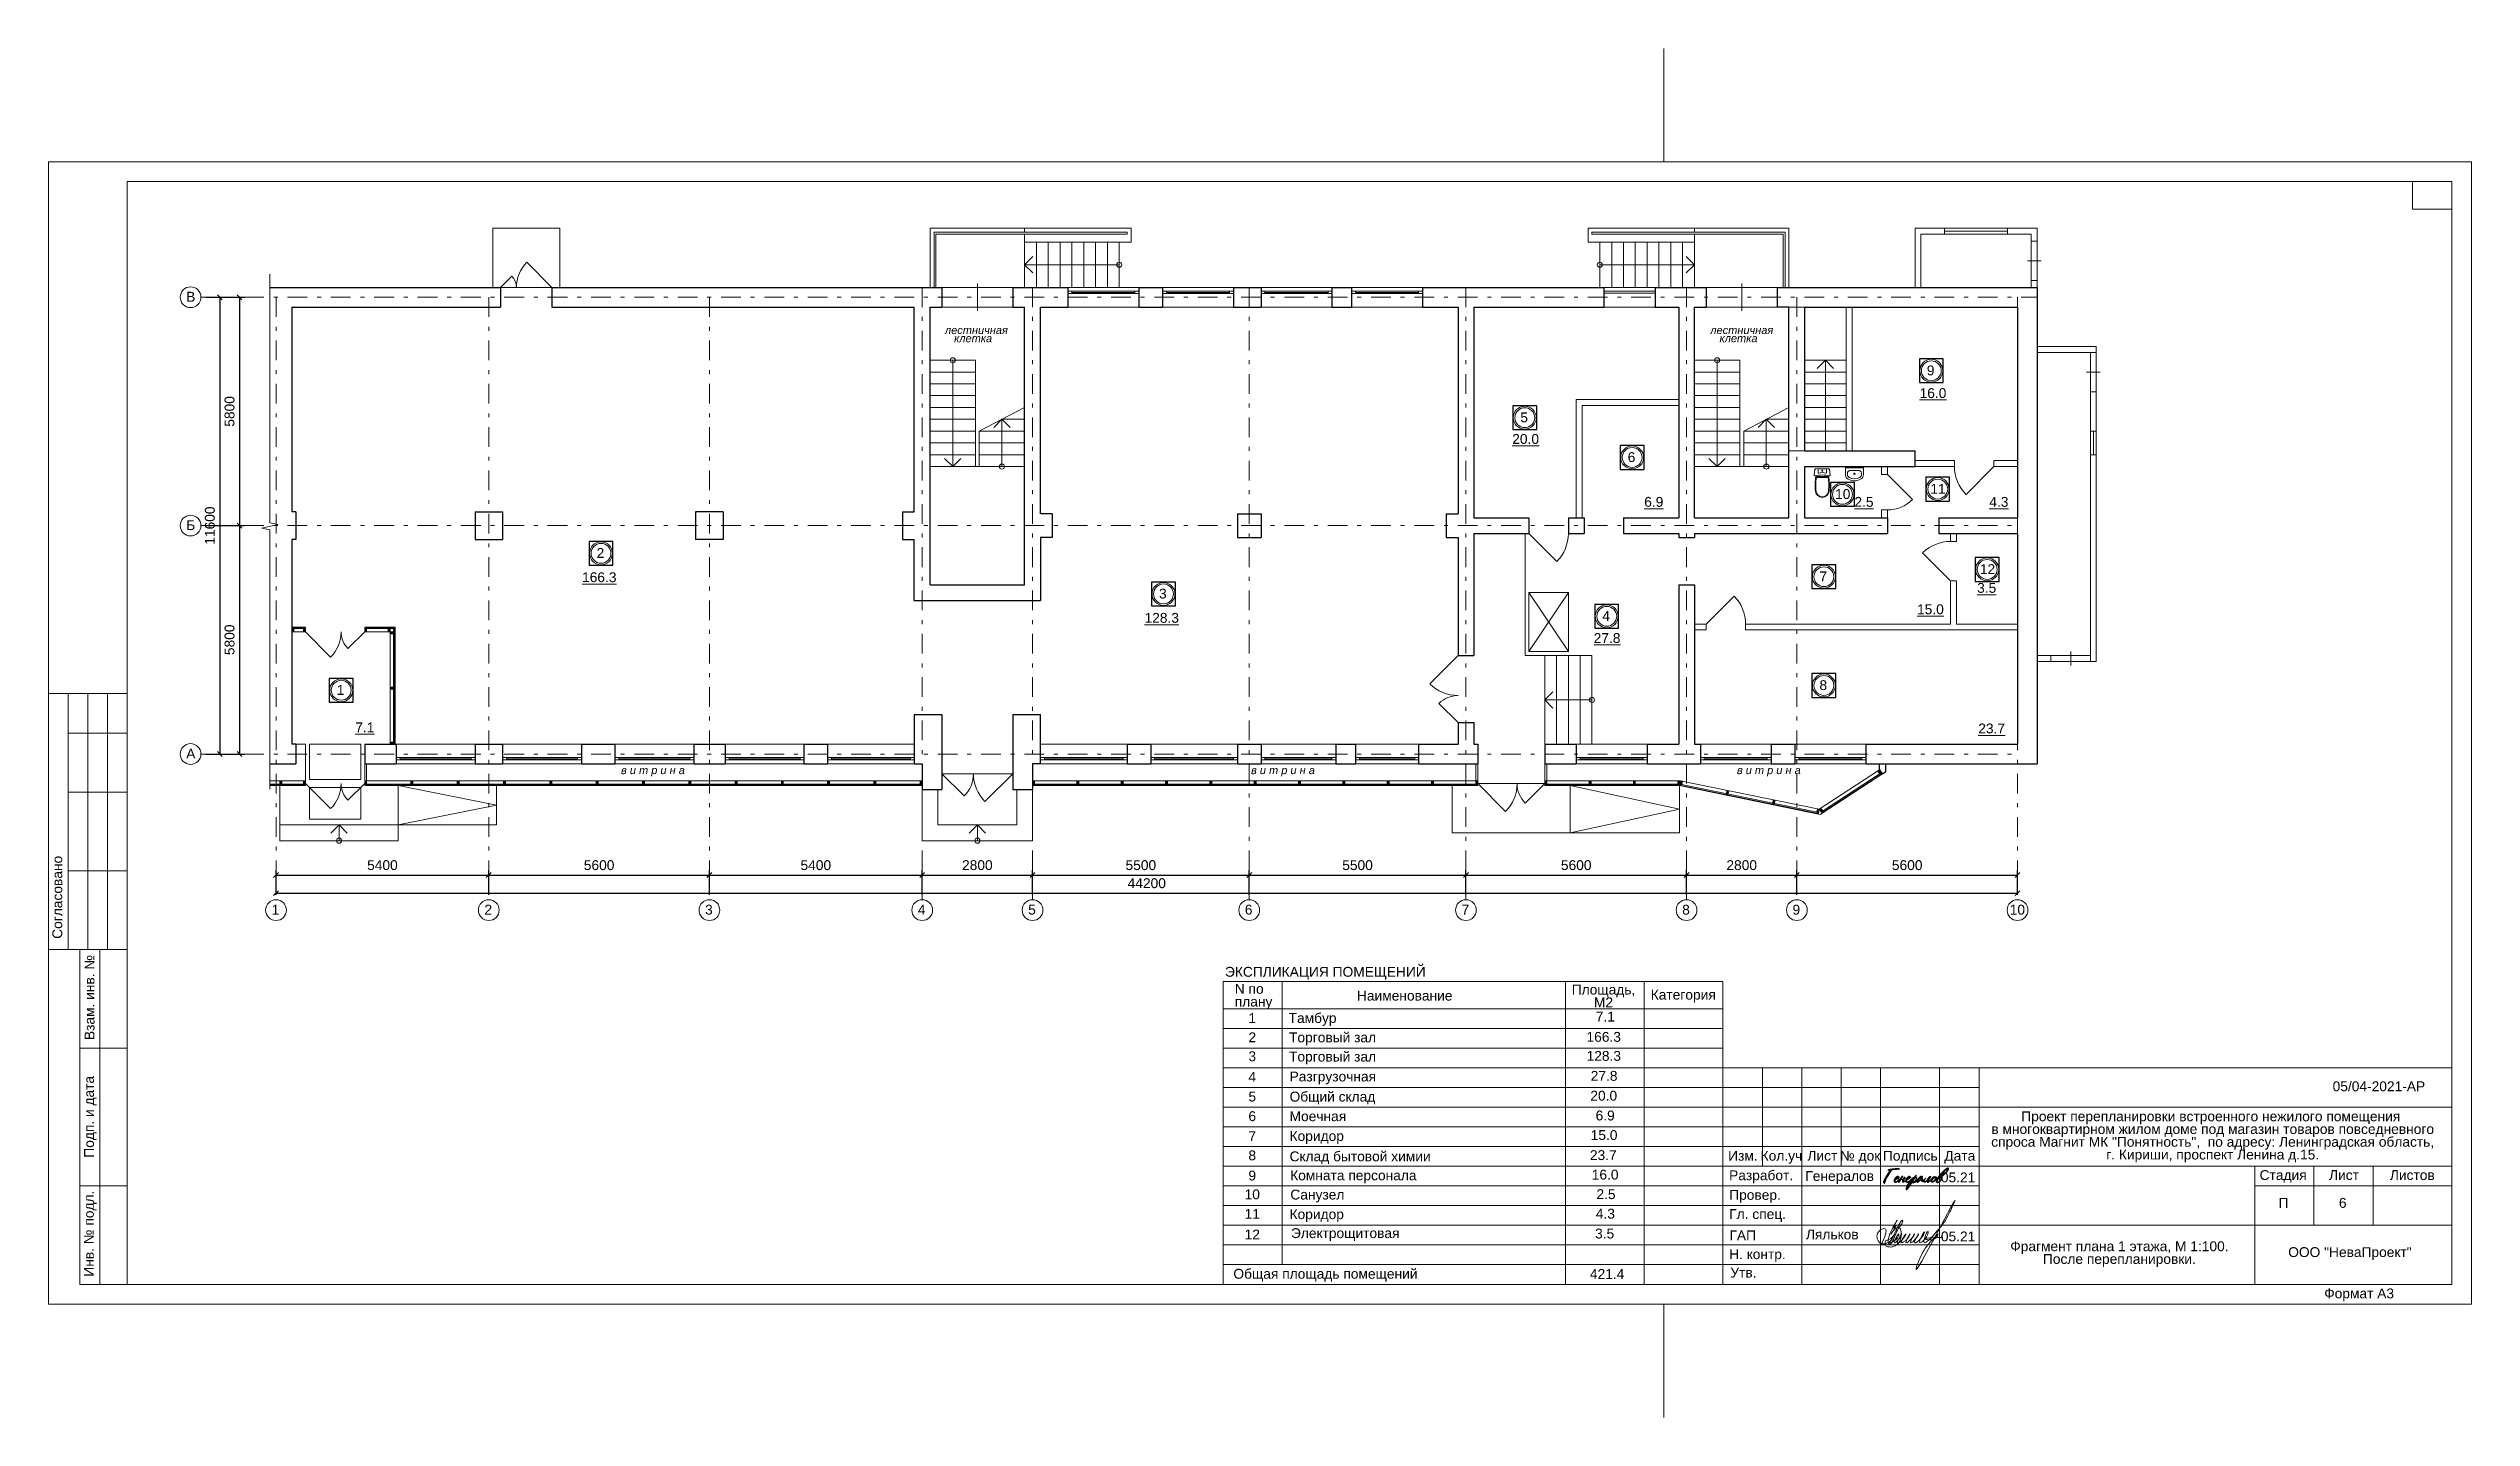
# Model space of a CAD drawing. Header units: metres. Extents: x 0 to 61.5, y -2.9 to 31.9.
import ezdxf
from ezdxf.enums import TextEntityAlignment as Align

# ---------------------------------------------------------------- set-up
doc = ezdxf.new("R2010")
doc.units = ezdxf.units.M
doc.header["$MEASUREMENT"] = 0
doc.linetypes.add('( Dashdot )', pattern=[1.001, 0.5, -0.25, 0.001, -0.25])
doc.layers.add('Level 50', color=7, linetype='Continuous', lineweight=0)
doc.layers.add('Level 63', color=7, linetype='Continuous', lineweight=0)
doc.layers.add('YOLO_TABLE', color=1, linetype='Continuous')
doc.styles.add('GOST 2.304', font='CS_Gost2304.shx')
doc.styles.get("Standard").update_dxf_attribs({"font": 'times.ttf'})
doc.styles.add('Style-Arial', font='arial.ttf')
doc.styles.add('Style-Arial IF', font='ariali.ttf')
doc.dimstyles.get("Standard").update_dxf_attribs({"dimtxt": 0.18, "dimasz": 0.18, "dimexe": 0.18, "dimexo": 0.0625, "dimgap": 0.09, "dimtad": 0, "dimtih": 1, "dimtoh": 1, "dimdec": 4, "dimzin": 0, "dimdsep": 46, "dimtxsty": 'Standard', "dimcen": 0.09, "dimadec": 0, "dimazin": 0, "dimtfac": 1, "dimtdec": 4, "dimtofl": 0, "dimtmove": 0, "dimatfit": 3, "dimfxl": 1, "dimtolj": 1, "dimtzin": 0, "dimarcsym": 0})

msp = doc.modelspace()

# ---------------------------------------------------------------- texts
at = {"color": 7, "linetype": 'Continuous', "lineweight": 30, "style": 'Style-Arial'}
for s, p in [('В', (3.49641151, 25.70266218)), ('Б', (3.49641151, 19.90266218)), ('А', (3.49641151, 14.10266218)), ('1', (5.66572399, 10.13930674)), ('2', (11.06572399, 10.13930674)), ('3', (16.66572399, 10.13930674)), ('4', (22.06572399, 10.13930674)), ('5', (24.86572399, 10.13930674)), ('6', (30.36572399, 10.13930674)), ('7', (35.86572399, 10.13930674)), ('8', (41.46572399, 10.13930674)), ('9', (44.26572399, 10.13930674)), ('10', (49.7789495, 10.13930674))]:
    msp.add_text(s, height=0.25, dxfattribs=at).set_placement(p, align=Align.TOP_LEFT)
at = {"color": 7, "lineweight": 0, "style": 'Style-Arial IF'}
for p in [(14.53250306, 13.65584858), (30.52287578, 13.65584858), (42.85415387, 13.65584858)]:
    msp.add_text('в и т р и н а ', height=0.2, dxfattribs=at).set_placement(p, align=Align.TOP_LEFT)
at = {"color": 7, "lineweight": 13, "style": 'Style-Arial'}
msp.add_text('ЭКСПЛИКАЦИЯ ПОМЕЩЕНИЙ ', height=0.25, dxfattribs=at).set_placement((32.45674674, 8.43545165), align=Align.MIDDLE_CENTER)
at = {"color": 7, "linetype": 'Continuous', "lineweight": 0, "style": 'Style-Arial'}
for s, p in [('1', (30.553439, 7.38689874)), ('2', (30.553439, 6.89788905)), ('3', (30.553439, 6.41675891)), ('4', (30.553439, 5.89312696)), ('5', (30.553439, 5.39289488)), ('6', (30.553439, 4.89471626)), ('7', (30.553439, 4.3881487)), ('8', (30.553439, 3.90014186)), ('9', (30.553439, 3.38822576)), ('Генералов', (45.46292063, 3.37506549)), ('10', (30.553439, 2.91051235)), ('11', (30.553439, 2.41394977)), ('12', (30.553439, 1.89039518))]:
    msp.add_text(s, height=0.25, dxfattribs=at).set_placement(p, align=Align.TOP_CENTER)
for s, p in [('Тамбур', (31.47583554, 7.38818016)), ('Торговый зал', (31.48688029, 6.89564457)), ('Торговый зал', (31.48688029, 6.40796136)), ('Разгрузочная', (31.50049629, 5.90289884)), ('Общий склад', (31.50049629, 5.39150881)), ('Моечная', (31.50049629, 4.89366552)), ('Коридор', (31.50049629, 4.39108088)), ('Склад бытовой химии', (31.50049629, 3.87471248)), ('Санузел', (31.52068471, 2.90409417)), ('Коридор', (31.50049629, 2.40540693))]:
    msp.add_text(s, height=0.25, dxfattribs=at).set_placement(p, align=Align.TOP_LEFT)
at = {"color": 7, "linetype": 'Continuous', "lineweight": 13, "style": 'Style-Arial'}
msp.add_text('05/04-2021-АР', height=0.25, dxfattribs=at).set_placement((59.14890778, 5.65360497), align=Align.TOP_CENTER)
at = {"color": 7, "lineweight": 13, "style": 'Style-Arial'}
for s, p in [('Комната персонала', (31.51613635, 3.3923962)), ('Электрощитовая', (31.53568468, 1.92477053)), ('Ляльков', (44.60653648, 1.89125369))]:
    msp.add_text(s, height=0.25, dxfattribs=at).set_placement(p, align=Align.TOP_LEFT)
at = {"color": 7, "linetype": 'Continuous', "lineweight": 13, "style": 'Style-Arial'}
for s, p in [('ООО "НеваПроект"', (56.84667413, 1.44335589)), ('Общая площадь помещений', (30.0746698, 0.89255398))]:
    msp.add_text(s, height=0.25, dxfattribs=at).set_placement(p, align=Align.TOP_LEFT)
at = {"color": 7, "lineweight": 0, "char_height": 0.2, "attachment_point": 1, "line_spacing_factor": 0.621037, "style": 'Style-Arial IF'}
for insert in [(22.75362603, 24.83079588), (42.17994689, 24.83079588)]:
    msp.add_mtext('лестничная\\P   клетка', dxfattribs=dict(at, insert=insert))
at = {"color": 7, "linetype": 'Continuous', "lineweight": 13, "char_height": 0.25, "style": 'Style-Arial'}
for s, insert, attachment_point, line_spacing_factor in [('\\L16.0', (47.49094962, 23.25624823), 1, 0.6), ('\\L20.0', (37.15265779, 22.09188541), 1, 0.6), ('\\L6.9', (40.50217576, 20.49404112), 1, 0.6), ('\\L2.5', (45.83741347, 20.49404112), 1, 0.6), ('\\L4.3', (49.26075002, 20.49404112), 1, 0.6), ('\\L166.3', (13.54368533, 18.58054074), 1, 0.6), ('\\L3.5', (48.95158876, 18.31010068), 1, 0.6), ('\\L128.3', (27.8190956, 17.54907862), 1, 0.6), ('\\L15.0', (47.42635836, 17.7656989), 1, 0.6), ('\\L27.8', (39.21957797, 17.03621524), 1, 0.6), ('\\L7.1', (7.78654472, 14.7677639), 1, 0.6), ('\\L23.7', (48.97977806, 14.73995445), 1, 0.6), ('N по \\Pплану', (30.10999687, 7.80387345), 4, 0.776524), ('Наименование', (33.21063424, 7.82867533), 4, 0.6), ('7.1', (39.27181659, 7.42281255), 1, 0.6), ('166.3', (39.03652812, 6.90884929), 1, 0.6), ('128.3', (39.03887614, 6.42586753), 1, 0.6), ('27.8', (39.14363449, 5.91861217), 1, 0.6), ('20.0', (39.13481145, 5.41535519), 1, 0.6), ('15.0', (39.14308662, 4.41529068), 1, 0.6), ('6.9', (39.26792735, 4.91228208), 1, 0.6), ('Проект перепланировки встроенного нежилого помещения\\P в многоквартирном жилом доме под магазин товаров повседневного\\P спроса Магнит МК "Понятность",  по адресу: Ленинградская область,\\P г. Кириши, проспект Ленина д.15.', (54.88192031, 4.89117781), 2, 0.776524), ('23.7', (39.12385754, 3.90566096), 1, 0.6), ('16.0', (39.16976347, 3.4101744), 1, 0.6), ('2.5', (39.28958545, 2.91470989), 1, 0.6), ('3.5', (39.25483366, 1.91429863), 1, 0.6), ('4.3', (39.27362441, 2.42031496), 1, 0.6), ('Фрагмент плана 1 этажа, М 1:100.\\PПосле перепланировки.\\P', (52.56235512, 1.26778019), 5, 0.776524), ('421.4', (39.12297949, 0.88730329), 1, 0.6)]:
    msp.add_mtext(s, dxfattribs=dict(at, insert=insert, attachment_point=attachment_point, line_spacing_factor=line_spacing_factor))
at = {"color": 7, "linetype": 'Continuous', "lineweight": 0, "char_height": 0.25}
for s, insert, attachment_point, line_spacing_factor, style in [('Площадь,\\PМ2', (39.46918022, 8.10970577), 2, 0.776524, 'Style-Arial'), ('Категория', (41.49257182, 7.98053627), 2, 0.6, 'Style-Arial'), ('\\fArial|b0|i0|c204204|p39;П', (56.72557514, 2.56670427), 5, 0.72, 'GOST 2.304'), ('\\fArial|b0|i0|c204204|p39;6', (58.2308741, 2.56670427), 5, 0.72, 'GOST 2.304')]:
    msp.add_mtext(s, dxfattribs=dict(at, insert=insert, attachment_point=attachment_point, line_spacing_factor=line_spacing_factor, style=style))
at = {"color": 7, "linetype": 'Continuous', "lineweight": 30, "char_height": 0.25, "attachment_point": 1, "line_spacing_factor": 0.72, "style": 'GOST 2.304'}
for insert in [(48.03126432, 3.34128344), (48.03126432, 1.84128344)]:
    msp.add_mtext('\\fArial|b0|i0|c204204|p39;05.21', dxfattribs=dict(at, insert=insert))
at = {"layer": 'Level 63', "color": 7, "linetype": 'Continuous', "lineweight": 0, "style": 'Style-Arial'}
for s, p in [('Согласовано', (0.2243639, 10.32741303)), ('Взам. инв. №', (1.04264803, 7.78435136)), ('Подп. и дата', (1.0297616, 4.75455766)), ('Инв. № подл.', (1.02529698, 1.78663986))]:
    msp.add_text(s, height=0.25002, rotation=90, dxfattribs=at).set_placement(p, align=Align.MIDDLE_CENTER)
for s, p in [('Изм.', (43.00701693, 3.76500116)), ('Кол.уч', (43.98433707, 3.76500116)), ('Лист', (45.02273474, 3.76500116)), ('№ док', (45.98163604, 3.76500116)), ('Подпись', (47.25563537, 3.76500116)), ('Дата', (48.51111249, 3.76500116)), ('Разработ.', (43.46891512, 3.26903885)), ('Стадия', (56.71841385, 3.27500116)), ('Лист', (58.26273474, 3.27500116)), ('Листов', (59.99622579, 3.27500116)), ('Провер.', (43.31427796, 2.77130779)), ('Гл. спец.', (43.38055103, 2.28407798)), ('ГАП', (43.0011626, 1.74257451)), ('Н. контр.', (43.37545013, 1.26500116)), ('Утв.', (43.01950235, 0.79819126)), ('Формат А3', (58.64733019, 0.26922031))]:
    msp.add_text(s, height=0.25, dxfattribs=at).set_placement(p, align=Align.MIDDLE_CENTER)

# ---------------------------------------------------------------- blocks, each defined once
blk = doc.blocks.new('*U1186')
at = {"lineweight": 0}
blk.add_line((-0.8, 0), (0.8, 0), dxfattribs=at)
at = {"lineweight": 13, "flags": 128}
for points in [[(-0.9, 0.03), (-0.8, 0.03), (-0.8, -0.03), (-0.9, -0.03), (-0.9, 0.03)], [(0.9, 0.03), (0.8, 0.03), (0.8, -0.03), (0.9, -0.03), (0.9, 0.03)]]:
    blk.add_lwpolyline(points, close=True, dxfattribs=at)
at = {"lineweight": 0, "flags": 128}
blk.add_lwpolyline([(-0.8, 0.03), (0.8, 0.03), (0.8, -0.03), (-0.8, -0.03), (-0.8, 0.03)], close=True, dxfattribs=at)
blk = doc.blocks.new('*U1187')
at = {"lineweight": 0}
blk.add_line((-1, 0), (1, 0), dxfattribs=at)
at = {"lineweight": 13, "flags": 128}
for points in [[(-1.1, 0.03), (-1, 0.03), (-1, -0.03), (-1.1, -0.03), (-1.1, 0.03)], [(1.1, 0.03), (1, 0.03), (1, -0.03), (1.1, -0.03), (1.1, 0.03)]]:
    blk.add_lwpolyline(points, close=True, dxfattribs=at)
at = {"lineweight": 0, "flags": 128}
blk.add_lwpolyline([(-1, 0.03), (1, 0.03), (1, -0.03), (-1, -0.03), (-1, 0.03)], close=True, dxfattribs=at)
blk = doc.blocks.new('*U1188')
at = {"lineweight": 0}
blk.add_line((-0.85, 0), (0.85, 0), dxfattribs=at)
at = {"lineweight": 13, "flags": 128}
for points in [[(-0.95, 0.03), (-0.85, 0.03), (-0.85, -0.03), (-0.95, -0.03), (-0.95, 0.03)], [(0.95, 0.03), (0.85, 0.03), (0.85, -0.03), (0.95, -0.03), (0.95, 0.03)]]:
    blk.add_lwpolyline(points, close=True, dxfattribs=at)
at = {"lineweight": 0, "flags": 128}
blk.add_lwpolyline([(-0.85, 0.03), (0.85, 0.03), (0.85, -0.03), (-0.85, -0.03), (-0.85, 0.03)], close=True, dxfattribs=at)
blk = doc.blocks.new('*U1189')
at = {"lineweight": 0}
blk.add_line((-0.7, 0), (0.7, 0), dxfattribs=at)
at = {"lineweight": 13, "flags": 128}
for points in [[(-0.8, 0.03), (-0.7, 0.03), (-0.7, -0.03), (-0.8, -0.03), (-0.8, 0.03)], [(0.8, 0.03), (0.7, 0.03), (0.7, -0.03), (0.8, -0.03), (0.8, 0.03)]]:
    blk.add_lwpolyline(points, close=True, dxfattribs=at)
at = {"lineweight": 0, "flags": 128}
blk.add_lwpolyline([(-0.7, 0.03), (0.7, 0.03), (0.7, -0.03), (-0.7, -0.03), (-0.7, 0.03)], close=True, dxfattribs=at)
blk = doc.blocks.new('*U1190')
at = {"lineweight": 0}
blk.add_line((-0.9, 0), (0.9, 0), dxfattribs=at)
at = {"lineweight": 13, "flags": 128}
for points in [[(-1, 0.03), (-0.9, 0.03), (-0.9, -0.03), (-1, -0.03), (-1, 0.03)], [(1, 0.03), (0.9, 0.03), (0.9, -0.03), (1, -0.03), (1, 0.03)]]:
    blk.add_lwpolyline(points, close=True, dxfattribs=at)
at = {"lineweight": 0, "flags": 128}
blk.add_lwpolyline([(-0.9, 0.03), (0.9, 0.03), (0.9, -0.03), (-0.9, -0.03), (-0.9, 0.03)], close=True, dxfattribs=at)
blk = doc.blocks.new('*U109')
at = {"color": 7, "linetype": 'Continuous', "lineweight": 13}
blk.add_line((0, 0.06), (0, -0.06), dxfattribs=at)
at = {"color": 7, "linetype": 'Continuous', "lineweight": 13, "flags": 128}
for points in [[(-0.025, 0.06), (0.025, 0.06), (0.025, -0.01), (-0.025, -0.01), (-0.025, 0.06)], [(-0.025, -0.05), (0.025, -0.05), (0.025, -0.06), (-0.025, -0.06), (-0.025, -0.05)]]:
    blk.add_lwpolyline(points, close=True, dxfattribs=at)
for points in [[(-0.015, -0.025), (-0.025, -0.025), (-0.025, -0.01), (0.025, -0.01), (0.025, -0.025), (0.015, -0.025)], [(0.015, -0.025), (0.015, -0.05), (-0.015, -0.05), (-0.015, -0.025)]]:
    blk.add_lwpolyline(points, dxfattribs=at)
blk = doc.blocks.new('SINK10')
at = {"color": 252, "linetype": 'Continuous', "lineweight": 13}
for p, q in [((-23, 0), (-23, -16.8)), ((23, 0), (-23, 0)), ((23, 0), (23, -16.8)), ((-17.9, -12.3), (-18, -13.4)), ((-18, -13.4), (-18, -16.8)), ((-17.5, -11.2), (-17.9, -12.3)), ((-16.8, -10.1), (-17.5, -11.2)), ((-15.9, -9.2), (-16.8, -10.1)), ((-14.8, -8.3), (-15.9, -9.2)), ((-13.6, -7.7), (-14.8, -8.3)), ((-12.2, -7.2), (-13.6, -7.7)), ((-10.7, -6.9), (-12.2, -7.2)), ((-9.1, -6.8), (-10.7, -6.9)), ((-9.1, -6.8), (-9.1, -6.8)), ((9.1, -6.8), (-9.1, -6.8)), ((9.1, -6.8), (9.1, -6.8)), ((10.7, -6.9), (9.1, -6.8)), ((12.2, -7.2), (10.7, -6.9)), ((13.6, -7.7), (12.2, -7.2)), ((14.8, -8.3), (13.6, -7.7)), ((15.9, -9.2), (14.8, -8.3)), ((16.8, -10.1), (15.9, -9.2)), ((17.5, -11.2), (16.8, -10.1)), ((17.9, -12.3), (17.5, -11.2)), ((18, -13.4), (17.9, -12.3)), ((18, -13.4), (18, -16.8))]:
    blk.add_line(p, q, dxfattribs=at)
for centre, radius, start, end in [((-9.1, -16.8), 13.9, 180, 241.52544), ((-9.1, -16.8), 8.89, 180, 241.52544), ((0, 0), 33, 241.52544, 298.47456), ((0, 0), 28, 241.52544, 298.47456), ((0, -15.2), 1.75, 0, 359.99999), ((9.1, -16.8), 8.89, 298.47456, 360), ((9.1, -16.8), 13.9, 298.47456, 360)]:
    blk.add_arc(centre, radius, start, end, dxfattribs=at)
blk = doc.blocks.new('ун2')
at = {"color": 252, "linetype": 'Continuous', "lineweight": 13}
for p, q in [((-0.131, -0.114), (-0.131, 0.006)), ((0.131, -0.114), (0.131, 0.006)), ((-0.25, -0.194), (-0.229, -0.012)), ((0, -0.266), (-0.184, -0.266)), ((0, -0.235), (-0.168, -0.235)), ((0, -0.235), (0.168, -0.235)), ((0, -0.266), (0.184, -0.266)), ((0.25, -0.194), (0.229, -0.012))]:
    blk.add_line(p, q, dxfattribs=at)
at = {"color": 252, "linetype": 'Continuous', "lineweight": 13, "extrusion": (0, 0, -1)}
blk.add_circle((0, -0.058), 0.0157, dxfattribs=at)
at = {"color": 252, "linetype": 'Continuous', "lineweight": 13}
for centre, radius, start, end in [((-0.225, 0.014), 0.0259, 262.0147, 1.51374), ((0, 1.373), 1.373, 261.64309, 278.35691), ((0.225, 0.014), 0.0258, 178.15722, 278.10583), ((-0.226, -0.192), 0.0242, 185.31258, 270.53981), ((0, -1.267), 1.076, 77.87213, 102.12787), ((1.292, -0.524), 1.518, 168.83269, 186.96543), ((-0.169, -0.152), 0.0829, 229.70339, 270.78947), ((0, -0.679), 0.217, 187.75388, 269.90836), ((1.29, -0.524), 1.497, 170.08704, 187.07493), ((0, -0.679), 0.198, 188.52492, 269.90836), ((-0.115, -0.115), 0.0166, 175.29979, 270.08797), ((0, -0.594), 0.477, 76.0614, 103.9386), ((0, -0.679), 0.198, 270.09164, 351.47508), ((0, -0.679), 0.217, 270.09164, 352.24612), ((0.115, -0.115), 0.0166, 269.91203, 4.70021), ((0.169, -0.152), 0.0829, 269.21053, 310.29661), ((-1.29, -0.524), 1.497, 352.92507, 9.91296), ((-1.292, -0.524), 1.518, 353.03457, 11.16731), ((0.226, -0.192), 0.0242, 269.46019, 354.68742)]:
    blk.add_arc(centre, radius, start, end, dxfattribs=at)
blk = doc.blocks.new('*U13')
at = {"color": 7, "linetype": 'Continuous', "lineweight": 13}
for radius in [0.291, 0.252]:
    blk.add_circle((0, 0), radius, dxfattribs=at)
at = {"color": 7, "linetype": 'Continuous', "lineweight": 13, "style": 'Style-Arial'}
blk.add_text('1', height=0.25, dxfattribs=at).set_placement((-0.113, 0.133), align=Align.TOP_LEFT)
blk = doc.blocks.new('*U14')
at = {"color": 7, "linetype": 'Continuous', "lineweight": 13}
for radius in [0.291, 0.252]:
    blk.add_circle((0, 0), radius, dxfattribs=at)
at = {"color": 7, "linetype": 'Continuous', "lineweight": 13, "style": 'Style-Arial'}
blk.add_text('2', height=0.25, dxfattribs=at).set_placement((-0.113, 0.133), align=Align.TOP_LEFT)
blk = doc.blocks.new('*U15')
at = {"color": 7, "linetype": 'Continuous', "lineweight": 13}
for radius in [0.291, 0.252]:
    blk.add_circle((0, 0), radius, dxfattribs=at)
at = {"color": 7, "linetype": 'Continuous', "lineweight": 13, "style": 'Style-Arial'}
blk.add_text('3', height=0.25, dxfattribs=at).set_placement((-0.113, 0.133), align=Align.TOP_LEFT)
blk = doc.blocks.new('*U16')
at = {"color": 7, "linetype": 'Continuous', "lineweight": 13}
for radius in [0.291, 0.252]:
    blk.add_circle((0, 0), radius, dxfattribs=at)
at = {"color": 7, "linetype": 'Continuous', "lineweight": 13, "style": 'Style-Arial'}
blk.add_text('4', height=0.25, dxfattribs=at).set_placement((-0.113, 0.133), align=Align.TOP_LEFT)
blk = doc.blocks.new('*U17')
at = {"color": 7, "linetype": 'Continuous', "lineweight": 13}
for radius in [0.291, 0.252]:
    blk.add_circle((0, 0), radius, dxfattribs=at)
at = {"color": 7, "linetype": 'Continuous', "lineweight": 13, "style": 'Style-Arial'}
blk.add_text('5', height=0.25, dxfattribs=at).set_placement((-0.113, 0.133), align=Align.TOP_LEFT)
blk = doc.blocks.new('*U18')
at = {"color": 7, "linetype": 'Continuous', "lineweight": 13}
for radius in [0.291, 0.252]:
    blk.add_circle((0, 0), radius, dxfattribs=at)
at = {"color": 7, "linetype": 'Continuous', "lineweight": 13, "style": 'Style-Arial'}
blk.add_text('6', height=0.25, dxfattribs=at).set_placement((-0.113, 0.133), align=Align.TOP_LEFT)
blk = doc.blocks.new('*U19')
at = {"color": 7, "linetype": 'Continuous', "lineweight": 13}
for radius in [0.291, 0.252]:
    blk.add_circle((0, 0), radius, dxfattribs=at)
at = {"color": 7, "linetype": 'Continuous', "lineweight": 13, "style": 'Style-Arial'}
blk.add_text('7', height=0.25, dxfattribs=at).set_placement((-0.113, 0.133), align=Align.TOP_LEFT)
blk = doc.blocks.new('*U20')
at = {"color": 7, "linetype": 'Continuous', "lineweight": 13}
for radius in [0.291, 0.252]:
    blk.add_circle((0, 0), radius, dxfattribs=at)
at = {"color": 7, "linetype": 'Continuous', "lineweight": 13, "style": 'Style-Arial'}
blk.add_text('8', height=0.25, dxfattribs=at).set_placement((-0.113, 0.133), align=Align.TOP_LEFT)
blk = doc.blocks.new('*U21')
at = {"color": 7, "linetype": 'Continuous', "lineweight": 13}
for radius in [0.291, 0.252]:
    blk.add_circle((0, 0), radius, dxfattribs=at)
at = {"color": 7, "linetype": 'Continuous', "lineweight": 13, "style": 'Style-Arial'}
blk.add_text('9', height=0.25, dxfattribs=at).set_placement((-0.113, 0.133), align=Align.TOP_LEFT)
blk = doc.blocks.new('*U1192')
at = {"color": 7, "linetype": 'Continuous', "lineweight": 13}
for radius in [0.291, 0.252]:
    blk.add_circle((0, 0), radius, dxfattribs=at)
at = {"color": 7, "linetype": 'Continuous', "lineweight": 13, "style": 'Style-Arial'}
blk.add_text('10', height=0.25, dxfattribs=at).set_placement((-0.187, 0.133), align=Align.TOP_LEFT)
blk = doc.blocks.new('*U1193')
at = {"color": 7, "linetype": 'Continuous', "lineweight": 13}
for radius in [0.291, 0.252]:
    blk.add_circle((0, 0), radius, dxfattribs=at)
at = {"color": 7, "linetype": 'Continuous', "lineweight": 13, "style": 'Style-Arial'}
blk.add_text('12', height=0.25, dxfattribs=at).set_placement((-0.187, 0.133), align=Align.TOP_LEFT)
blk = doc.blocks.new('*U1194')
at = {"color": 7, "linetype": 'Continuous', "lineweight": 13}
for radius in [0.291, 0.252]:
    blk.add_circle((0, 0), radius, dxfattribs=at)
at = {"color": 7, "linetype": 'Continuous', "lineweight": 13, "style": 'Style-Arial'}
blk.add_text('11', height=0.25, dxfattribs=at).set_placement((-0.187, 0.133), align=Align.TOP_LEFT)
blk = doc.blocks.new('_Oblique')
at = {"color": 0, "linetype": 'ByBlock', "lineweight": -2}
blk.add_line((0.5, 0.5), (-0.5, -0.5), dxfattribs=at)
blk = doc.blocks.new('*D1195')
at = {"color": 0, "linetype": 'Continuous', "lineweight": -2, "transparency": 16777216}
for p, q in [((3.995, 25.566), (4.474, 25.566)), ((4.349, 25.566), (4.349, 13.966)), ((3.995, 13.966), (4.474, 13.966))]:
    blk.add_line(p, q, dxfattribs=at)
at = {"layer": 'Defpoints', "color": 0, "linetype": 'Continuous', "lineweight": 13, "transparency": 16777216}
for p in [(3.87, 25.566), (3.87, 13.966), (4.349, 13.966)]:
    blk.add_point(p, dxfattribs=at)
at = {"color": 0, "linetype": 'Continuous', "lineweight": -2, "transparency": 16777216, "xscale": 0.125, "yscale": 0.125, "zscale": 0.125}
for p, rotation in [((4.349, 25.566), 90), ((4.349, 13.966), 270)]:
    blk.add_blockref('_Oblique', p, dxfattribs=dict(at, rotation=rotation))
at = {"color": 0, "linetype": 'Continuous', "lineweight": 0, "transparency": 16777216, "insert": (4.097, 19.766), "char_height": 0.25, "attachment_point": 5, "rotation": 90, "style": 'Style-Arial'}
blk.add_mtext('\\A1;11600', dxfattribs=at)
blk = doc.blocks.new('*D1197')
at = {"color": 0, "linetype": 'Continuous', "lineweight": -2, "transparency": 16777216}
for p, q in [((3.995, 25.566), (4.974, 25.566)), ((4.849, 25.566), (4.849, 19.766)), ((3.995, 19.766), (4.974, 19.766))]:
    blk.add_line(p, q, dxfattribs=at)
at = {"layer": 'Defpoints', "color": 0, "linetype": 'Continuous', "lineweight": 13, "transparency": 16777216}
for p in [(3.87, 25.566), (3.87, 19.766), (4.849, 19.766)]:
    blk.add_point(p, dxfattribs=at)
at = {"color": 0, "linetype": 'Continuous', "lineweight": -2, "transparency": 16777216, "xscale": 0.125, "yscale": 0.125, "zscale": 0.125}
for p, rotation in [((4.849, 25.566), 90), ((4.849, 19.766), 270)]:
    blk.add_blockref('_Oblique', p, dxfattribs=dict(at, rotation=rotation))
at = {"color": 0, "linetype": 'Continuous', "lineweight": 0, "transparency": 16777216, "insert": (4.597, 22.666), "char_height": 0.25, "attachment_point": 5, "rotation": 90, "style": 'Style-Arial'}
blk.add_mtext('\\A1;5800', dxfattribs=at)
blk = doc.blocks.new('*D1196')
at = {"color": 0, "linetype": 'Continuous', "lineweight": -2, "transparency": 16777216}
for p, q in [((3.995, 19.766), (4.974, 19.766)), ((4.849, 19.766), (4.849, 13.966)), ((3.995, 13.966), (4.974, 13.966))]:
    blk.add_line(p, q, dxfattribs=at)
at = {"layer": 'Defpoints', "color": 0, "linetype": 'Continuous', "lineweight": 13, "transparency": 16777216}
for p in [(3.87, 19.766), (3.87, 13.966), (4.849, 13.966)]:
    blk.add_point(p, dxfattribs=at)
at = {"color": 0, "linetype": 'Continuous', "lineweight": -2, "transparency": 16777216, "xscale": 0.125, "yscale": 0.125, "zscale": 0.125}
for p, rotation in [((4.849, 19.766), 90), ((4.849, 13.966), 270)]:
    blk.add_blockref('_Oblique', p, dxfattribs=dict(at, rotation=rotation))
at = {"color": 0, "linetype": 'Continuous', "lineweight": 0, "transparency": 16777216, "insert": (4.597, 16.866), "char_height": 0.25, "attachment_point": 5, "rotation": 90, "style": 'Style-Arial'}
blk.add_mtext('\\A1;5800', dxfattribs=at)
blk = doc.blocks.new('*D1206')
at = {"color": 0, "linetype": 'Continuous', "lineweight": -2, "transparency": 16777216}
for p, q in [((5.776, 10.391), (5.776, 11.016)), ((5.776, 10.891), (11.176, 10.891)), ((11.176, 10.391), (11.176, 11.016))]:
    blk.add_line(p, q, dxfattribs=at)
at = {"layer": 'Defpoints', "color": 0, "linetype": 'Continuous', "lineweight": 13, "transparency": 16777216}
for p in [(11.176, 10.891), (5.776, 10.266), (11.176, 10.266)]:
    blk.add_point(p, dxfattribs=at)
at = {"color": 0, "linetype": 'Continuous', "lineweight": -2, "transparency": 16777216, "xscale": 0.125, "yscale": 0.125, "zscale": 0.125, "rotation": 180}
blk.add_blockref('_Oblique', (5.776, 10.891), dxfattribs=at)
at = {"color": 0, "linetype": 'Continuous', "lineweight": -2, "transparency": 16777216, "xscale": 0.125, "yscale": 0.125, "zscale": 0.125}
blk.add_blockref('_Oblique', (11.176, 10.891), dxfattribs=at)
at = {"color": 0, "linetype": 'Continuous', "lineweight": 0, "transparency": 16777216, "insert": (8.476, 11.143), "char_height": 0.25, "attachment_point": 5, "style": 'Style-Arial'}
blk.add_mtext('\\A1;5400', dxfattribs=at)
blk = doc.blocks.new('*D1198')
at = {"color": 0, "linetype": 'Continuous', "lineweight": -2, "transparency": 16777216}
for p, q in [((11.176, 10.391), (11.176, 11.016)), ((11.176, 10.891), (16.776, 10.891)), ((16.776, 10.391), (16.776, 11.016))]:
    blk.add_line(p, q, dxfattribs=at)
at = {"layer": 'Defpoints', "color": 0, "linetype": 'Continuous', "lineweight": 13, "transparency": 16777216}
for p in [(16.776, 10.891), (11.176, 10.266), (16.776, 10.266)]:
    blk.add_point(p, dxfattribs=at)
at = {"color": 0, "linetype": 'Continuous', "lineweight": -2, "transparency": 16777216, "xscale": 0.125, "yscale": 0.125, "zscale": 0.125, "rotation": 180}
blk.add_blockref('_Oblique', (11.176, 10.891), dxfattribs=at)
at = {"color": 0, "linetype": 'Continuous', "lineweight": -2, "transparency": 16777216, "xscale": 0.125, "yscale": 0.125, "zscale": 0.125}
blk.add_blockref('_Oblique', (16.776, 10.891), dxfattribs=at)
at = {"color": 0, "linetype": 'Continuous', "lineweight": 0, "transparency": 16777216, "insert": (13.976, 11.143), "char_height": 0.25, "attachment_point": 5, "style": 'Style-Arial'}
blk.add_mtext('\\A1;5600', dxfattribs=at)
blk = doc.blocks.new('*D1199')
at = {"color": 0, "linetype": 'Continuous', "lineweight": -2, "transparency": 16777216}
for p, q in [((16.776, 10.391), (16.776, 11.016)), ((16.776, 10.891), (22.176, 10.891)), ((22.176, 10.391), (22.176, 11.016))]:
    blk.add_line(p, q, dxfattribs=at)
at = {"layer": 'Defpoints', "color": 0, "linetype": 'Continuous', "lineweight": 13, "transparency": 16777216}
for p in [(22.176, 10.891), (16.776, 10.266), (22.176, 10.266)]:
    blk.add_point(p, dxfattribs=at)
at = {"color": 0, "linetype": 'Continuous', "lineweight": -2, "transparency": 16777216, "xscale": 0.125, "yscale": 0.125, "zscale": 0.125, "rotation": 180}
blk.add_blockref('_Oblique', (16.776, 10.891), dxfattribs=at)
at = {"color": 0, "linetype": 'Continuous', "lineweight": -2, "transparency": 16777216, "xscale": 0.125, "yscale": 0.125, "zscale": 0.125}
blk.add_blockref('_Oblique', (22.176, 10.891), dxfattribs=at)
at = {"color": 0, "linetype": 'Continuous', "lineweight": 0, "transparency": 16777216, "insert": (19.476, 11.143), "char_height": 0.25, "attachment_point": 5, "style": 'Style-Arial'}
blk.add_mtext('\\A1;5400', dxfattribs=at)
blk = doc.blocks.new('*D1200')
at = {"color": 0, "linetype": 'Continuous', "lineweight": -2, "transparency": 16777216}
for p, q in [((22.176, 10.391), (22.176, 11.016)), ((22.176, 10.891), (24.976, 10.891)), ((24.976, 10.391), (24.976, 11.016))]:
    blk.add_line(p, q, dxfattribs=at)
at = {"layer": 'Defpoints', "color": 0, "linetype": 'Continuous', "lineweight": 13, "transparency": 16777216}
for p in [(24.976, 10.891), (22.176, 10.266), (24.976, 10.266)]:
    blk.add_point(p, dxfattribs=at)
at = {"color": 0, "linetype": 'Continuous', "lineweight": -2, "transparency": 16777216, "xscale": 0.125, "yscale": 0.125, "zscale": 0.125, "rotation": 180}
blk.add_blockref('_Oblique', (22.176, 10.891), dxfattribs=at)
at = {"color": 0, "linetype": 'Continuous', "lineweight": -2, "transparency": 16777216, "xscale": 0.125, "yscale": 0.125, "zscale": 0.125}
blk.add_blockref('_Oblique', (24.976, 10.891), dxfattribs=at)
at = {"color": 0, "linetype": 'Continuous', "lineweight": 0, "transparency": 16777216, "insert": (23.576, 11.143), "char_height": 0.25, "attachment_point": 5, "style": 'Style-Arial'}
blk.add_mtext('\\A1;2800', dxfattribs=at)
blk = doc.blocks.new('*D1201')
at = {"color": 0, "linetype": 'Continuous', "lineweight": -2, "transparency": 16777216}
for p, q in [((24.976, 10.391), (24.976, 11.016)), ((24.976, 10.891), (30.476, 10.891)), ((30.476, 10.391), (30.476, 11.016))]:
    blk.add_line(p, q, dxfattribs=at)
at = {"layer": 'Defpoints', "color": 0, "linetype": 'Continuous', "lineweight": 13, "transparency": 16777216}
for p in [(30.476, 10.891), (24.976, 10.266), (30.476, 10.266)]:
    blk.add_point(p, dxfattribs=at)
at = {"color": 0, "linetype": 'Continuous', "lineweight": -2, "transparency": 16777216, "xscale": 0.125, "yscale": 0.125, "zscale": 0.125, "rotation": 180}
blk.add_blockref('_Oblique', (24.976, 10.891), dxfattribs=at)
at = {"color": 0, "linetype": 'Continuous', "lineweight": -2, "transparency": 16777216, "xscale": 0.125, "yscale": 0.125, "zscale": 0.125}
blk.add_blockref('_Oblique', (30.476, 10.891), dxfattribs=at)
at = {"color": 0, "linetype": 'Continuous', "lineweight": 0, "transparency": 16777216, "insert": (27.726, 11.143), "char_height": 0.25, "attachment_point": 5, "style": 'Style-Arial'}
blk.add_mtext('\\A1;5500', dxfattribs=at)
blk = doc.blocks.new('*D1202')
at = {"color": 0, "linetype": 'Continuous', "lineweight": -2, "transparency": 16777216}
for p, q in [((30.476, 10.391), (30.476, 11.016)), ((30.476, 10.891), (35.976, 10.891)), ((35.976, 10.391), (35.976, 11.016))]:
    blk.add_line(p, q, dxfattribs=at)
at = {"layer": 'Defpoints', "color": 0, "linetype": 'Continuous', "lineweight": 13, "transparency": 16777216}
for p in [(35.976, 10.891), (30.476, 10.266), (35.976, 10.266)]:
    blk.add_point(p, dxfattribs=at)
at = {"color": 0, "linetype": 'Continuous', "lineweight": -2, "transparency": 16777216, "xscale": 0.125, "yscale": 0.125, "zscale": 0.125, "rotation": 180}
blk.add_blockref('_Oblique', (30.476, 10.891), dxfattribs=at)
at = {"color": 0, "linetype": 'Continuous', "lineweight": -2, "transparency": 16777216, "xscale": 0.125, "yscale": 0.125, "zscale": 0.125}
blk.add_blockref('_Oblique', (35.976, 10.891), dxfattribs=at)
at = {"color": 0, "linetype": 'Continuous', "lineweight": 0, "transparency": 16777216, "insert": (33.226, 11.143), "char_height": 0.25, "attachment_point": 5, "style": 'Style-Arial'}
blk.add_mtext('\\A1;5500', dxfattribs=at)
blk = doc.blocks.new('*D1203')
at = {"color": 0, "linetype": 'Continuous', "lineweight": -2, "transparency": 16777216}
for p, q in [((35.976, 10.391), (35.976, 11.016)), ((35.976, 10.891), (41.576, 10.891)), ((41.576, 10.391), (41.576, 11.016))]:
    blk.add_line(p, q, dxfattribs=at)
at = {"layer": 'Defpoints', "color": 0, "linetype": 'Continuous', "lineweight": 13, "transparency": 16777216}
for p in [(41.576, 10.891), (35.976, 10.266), (41.576, 10.266)]:
    blk.add_point(p, dxfattribs=at)
at = {"color": 0, "linetype": 'Continuous', "lineweight": -2, "transparency": 16777216, "xscale": 0.125, "yscale": 0.125, "zscale": 0.125, "rotation": 180}
blk.add_blockref('_Oblique', (35.976, 10.891), dxfattribs=at)
at = {"color": 0, "linetype": 'Continuous', "lineweight": -2, "transparency": 16777216, "xscale": 0.125, "yscale": 0.125, "zscale": 0.125}
blk.add_blockref('_Oblique', (41.576, 10.891), dxfattribs=at)
at = {"color": 0, "linetype": 'Continuous', "lineweight": 0, "transparency": 16777216, "insert": (38.776, 11.143), "char_height": 0.25, "attachment_point": 5, "style": 'Style-Arial'}
blk.add_mtext('\\A1;5600', dxfattribs=at)
blk = doc.blocks.new('*D1204')
at = {"color": 0, "linetype": 'Continuous', "lineweight": -2, "transparency": 16777216}
for p, q in [((41.576, 10.391), (41.576, 11.016)), ((41.576, 10.891), (44.376, 10.891)), ((44.376, 10.391), (44.376, 11.016))]:
    blk.add_line(p, q, dxfattribs=at)
at = {"layer": 'Defpoints', "color": 0, "linetype": 'Continuous', "lineweight": 13, "transparency": 16777216}
for p in [(44.376, 10.891), (41.576, 10.266), (44.376, 10.266)]:
    blk.add_point(p, dxfattribs=at)
at = {"color": 0, "linetype": 'Continuous', "lineweight": -2, "transparency": 16777216, "xscale": 0.125, "yscale": 0.125, "zscale": 0.125, "rotation": 180}
blk.add_blockref('_Oblique', (41.576, 10.891), dxfattribs=at)
at = {"color": 0, "linetype": 'Continuous', "lineweight": -2, "transparency": 16777216, "xscale": 0.125, "yscale": 0.125, "zscale": 0.125}
blk.add_blockref('_Oblique', (44.376, 10.891), dxfattribs=at)
at = {"color": 0, "linetype": 'Continuous', "lineweight": 0, "transparency": 16777216, "insert": (42.976, 11.143), "char_height": 0.25, "attachment_point": 5, "style": 'Style-Arial'}
blk.add_mtext('\\A1;2800', dxfattribs=at)
blk = doc.blocks.new('*D1205')
at = {"color": 0, "linetype": 'Continuous', "lineweight": -2, "transparency": 16777216}
for p, q in [((44.376, 10.391), (44.376, 11.016)), ((44.376, 10.891), (49.976, 10.891)), ((49.976, 10.391), (49.976, 11.016))]:
    blk.add_line(p, q, dxfattribs=at)
at = {"layer": 'Defpoints', "color": 0, "linetype": 'Continuous', "lineweight": 13, "transparency": 16777216}
for p in [(49.976, 10.891), (44.376, 10.266), (49.976, 10.266)]:
    blk.add_point(p, dxfattribs=at)
at = {"color": 0, "linetype": 'Continuous', "lineweight": -2, "transparency": 16777216, "xscale": 0.125, "yscale": 0.125, "zscale": 0.125, "rotation": 180}
blk.add_blockref('_Oblique', (44.376, 10.891), dxfattribs=at)
at = {"color": 0, "linetype": 'Continuous', "lineweight": -2, "transparency": 16777216, "xscale": 0.125, "yscale": 0.125, "zscale": 0.125}
blk.add_blockref('_Oblique', (49.976, 10.891), dxfattribs=at)
at = {"color": 0, "linetype": 'Continuous', "lineweight": 0, "transparency": 16777216, "insert": (47.176, 11.143), "char_height": 0.25, "attachment_point": 5, "style": 'Style-Arial'}
blk.add_mtext('\\A1;5600', dxfattribs=at)
blk = doc.blocks.new('*D1207')
at = {"color": 0, "linetype": 'Continuous', "lineweight": -2, "transparency": 16777216}
for p, q in [((5.776, 10.391), (5.776, 10.558)), ((49.976, 10.391), (49.976, 10.558)), ((5.776, 10.433), (49.976, 10.433))]:
    blk.add_line(p, q, dxfattribs=at)
at = {"layer": 'Defpoints', "color": 0, "linetype": 'Continuous', "lineweight": 13, "transparency": 16777216}
for p in [(5.776, 10.266), (49.976, 10.433), (49.976, 10.266)]:
    blk.add_point(p, dxfattribs=at)
at = {"color": 0, "linetype": 'Continuous', "lineweight": -2, "transparency": 16777216, "xscale": 0.125, "yscale": 0.125, "zscale": 0.125, "rotation": 180}
blk.add_blockref('_Oblique', (5.776, 10.433), dxfattribs=at)
at = {"color": 0, "linetype": 'Continuous', "lineweight": -2, "transparency": 16777216, "xscale": 0.125, "yscale": 0.125, "zscale": 0.125}
blk.add_blockref('_Oblique', (49.976, 10.433), dxfattribs=at)
at = {"color": 0, "linetype": 'Continuous', "lineweight": 0, "transparency": 16777216, "insert": (27.876, 10.685), "char_height": 0.25, "attachment_point": 5, "style": 'Style-Arial'}
blk.add_mtext('\\A1;44200', dxfattribs=at)
blk = doc.blocks.new('*U38')
at = {"linetype": 'Continuous', "lineweight": 0}
h = blk.add_hatch(color=5, dxfattribs=at)
edge = h.paths.add_edge_path()
edge.add_spline(control_points=[(-0.528, 0.199), (-0.508, 0.201), (-0.488, 0.203), (-0.468, 0.205), (-0.447, 0.207), (-0.426, 0.209), (-0.406, 0.21), (-0.386, 0.212), (-0.367, 0.212)], knot_values=[0, 0, 0, 0.25, 0.25, 0.5, 0.5, 0.75, 0.75, 1, 1, 1], degree=2, periodic=0)
edge.add_line((-0.367, 0.212), (-0.362, 0.212))
edge.add_spline(control_points=[(-0.362, 0.212), (-0.358, 0.212), (-0.358, 0.213), (-0.358, 0.217), (-0.361, 0.219), (-0.364, 0.222), (-0.369, 0.223), (-0.374, 0.225), (-0.38, 0.225), (-0.385, 0.225), (-0.39, 0.225)], knot_values=[0, 0, 0, 0.2, 0.2, 0.4, 0.4, 0.6, 0.6, 0.8, 0.8, 1, 1, 1], degree=2, periodic=0)
edge.add_line((-0.39, 0.225), (-0.4, 0.225))
edge.add_spline(control_points=[(-0.4, 0.225), (-0.433, 0.225), (-0.466, 0.222), (-0.498, 0.219), (-0.53, 0.215)], knot_values=[0, 0, 0, 0.5, 0.5, 1, 1, 1], degree=2, periodic=0)
edge.add_line((-0.53, 0.215), (-0.539, 0.216))
edge.add_line((-0.539, 0.216), (-0.545, 0.213))
edge.add_spline(control_points=[(-0.545, 0.213), (-0.551, 0.212), (-0.558, 0.211), (-0.566, 0.21), (-0.573, 0.208), (-0.581, 0.207), (-0.588, 0.206), (-0.596, 0.204), (-0.602, 0.202), (-0.606, 0.201), (-0.606, 0.197), (-0.606, 0.192), (-0.604, 0.191), (-0.602, 0.189), (-0.598, 0.189), (-0.588, 0.189), (-0.578, 0.191), (-0.568, 0.193), (-0.559, 0.194)], knot_values=[0, 0, 0, 0.111111, 0.111111, 0.222222, 0.222222, 0.333333, 0.333333, 0.444444, 0.444444, 0.555556, 0.555556, 0.666667, 0.666667, 0.777778, 0.777778, 0.888889, 0.888889, 1, 1, 1], degree=2, periodic=0)
edge.add_spline(control_points=[(-0.559, 0.194), (-0.564, 0.187), (-0.575, 0.171), (-0.585, 0.154), (-0.598, 0.134), (-0.611, 0.114), (-0.624, 0.093), (-0.637, 0.071), (-0.648, 0.054), (-0.66, 0.034), (-0.671, 0.014), (-0.682, -0.006), (-0.69, -0.023), (-0.699, -0.041), (-0.703, -0.054), (-0.708, -0.067), (-0.707, -0.072), (-0.707, -0.075), (-0.705, -0.079), (-0.703, -0.083), (-0.7, -0.087), (-0.697, -0.091), (-0.694, -0.093), (-0.691, -0.096), (-0.688, -0.096), (-0.685, -0.095), (-0.68, -0.086), (-0.676, -0.077), (-0.671, -0.066), (-0.666, -0.054), (-0.662, -0.044), (-0.658, -0.034), (-0.657, -0.032)], knot_values=[0, 0, 0, 0.0625, 0.0625, 0.125, 0.125, 0.1875, 0.1875, 0.25, 0.25, 0.3125, 0.3125, 0.375, 0.375, 0.4375, 0.4375, 0.5, 0.5, 0.5625, 0.5625, 0.625, 0.625, 0.6875, 0.6875, 0.75, 0.75, 0.8125, 0.8125, 0.875, 0.875, 0.9375, 0.9375, 1, 1, 1], degree=2, periodic=0)
edge.add_spline(control_points=[(-0.657, -0.032), (-0.657, -0.029), (-0.66, -0.03)], knot_values=[0, 0, 0, 1, 1, 1], degree=2, periodic=0)
edge.add_spline(control_points=[(-0.66, -0.03), (-0.661, -0.031), (-0.664, -0.034), (-0.666, -0.037), (-0.669, -0.041), (-0.672, -0.045), (-0.675, -0.049), (-0.677, -0.052), (-0.678, -0.053)], knot_values=[0, 0, 0, 0.25, 0.25, 0.5, 0.5, 0.75, 0.75, 1, 1, 1], degree=2, periodic=0)
edge.add_line((-0.678, -0.053), (-0.679, -0.053))
edge.add_spline(control_points=[(-0.679, -0.053), (-0.679, -0.052), (-0.675, -0.043), (-0.67, -0.034), (-0.662, -0.019), (-0.653, -0.004), (-0.64, 0.016), (-0.628, 0.036), (-0.612, 0.061)], knot_values=[0, 0, 0, 0.25, 0.25, 0.5, 0.5, 0.75, 0.75, 1, 1, 1], degree=2, periodic=0)
edge.add_spline(control_points=[(-0.612, 0.061), (-0.598, 0.083), (-0.584, 0.105), (-0.57, 0.126), (-0.556, 0.149), (-0.549, 0.161), (-0.54, 0.173), (-0.532, 0.186), (-0.528, 0.199)], knot_values=[0, 0, 0, 0.25, 0.25, 0.5, 0.5, 0.75, 0.75, 1, 1, 1], degree=2, periodic=0)
h = blk.add_hatch(color=5, dxfattribs=at)
edge = h.paths.add_edge_path()
edge.add_line((-0.354, -0.017), (-0.356, -0.017))
edge.add_spline(control_points=[(-0.356, -0.017), (-0.361, -0.018), (-0.365, -0.018)], knot_values=[0, 0, 0, 1, 1, 1], degree=2, periodic=0)
edge.add_spline(control_points=[(-0.365, -0.018), (-0.371, -0.023), (-0.377, -0.029), (-0.385, -0.036), (-0.394, -0.042), (-0.402, -0.048), (-0.411, -0.053), (-0.419, -0.058), (-0.427, -0.061), (-0.434, -0.064), (-0.441, -0.064), (-0.447, -0.064), (-0.451, -0.059), (-0.455, -0.055), (-0.455, -0.047), (-0.455, -0.04), (-0.452, -0.031), (-0.449, -0.023), (-0.445, -0.015)], knot_values=[0, 0, 0, 0.047522, 0.047522, 0.166582, 0.166582, 0.285641, 0.285641, 0.404701, 0.404701, 0.523761, 0.523761, 0.642821, 0.642821, 0.76188, 0.76188, 0.88094, 0.88094, 1, 1, 1], degree=2, periodic=0)
edge.add_spline(control_points=[(-0.445, -0.015), (-0.436, -0.012), (-0.422, -0.007), (-0.409, -0.001), (-0.397, 0.006), (-0.385, 0.013), (-0.376, 0.021), (-0.367, 0.029), (-0.367, 0.036), (-0.367, 0.042), (-0.372, 0.045), (-0.378, 0.048), (-0.381, 0.05), (-0.385, 0.053), (-0.389, 0.056), (-0.392, 0.06), (-0.398, 0.06), (-0.406, 0.06), (-0.419, 0.051), (-0.432, 0.042), (-0.444, 0.028), (-0.457, 0.013), (-0.466, -0.005), (-0.475, -0.023), (-0.475, -0.042), (-0.475, -0.058), (-0.466, -0.067), (-0.457, -0.075), (-0.443, -0.075), (-0.434, -0.075), (-0.425, -0.072), (-0.416, -0.068), (-0.406, -0.063), (-0.397, -0.057), (-0.387, -0.049), (-0.378, -0.042), (-0.368, -0.034), (-0.364, -0.03), (-0.361, -0.027)], knot_values=[0, 0, 0, 0.054871, 0.054871, 0.109741, 0.109741, 0.164612, 0.164612, 0.219482, 0.219482, 0.274353, 0.274353, 0.329223, 0.329223, 0.384094, 0.384094, 0.438964, 0.438964, 0.493835, 0.493835, 0.548705, 0.548705, 0.603576, 0.603576, 0.658446, 0.658446, 0.713317, 0.713317, 0.768187, 0.768187, 0.823058, 0.823058, 0.877928, 0.877928, 0.932799, 0.932799, 0.987669, 0.987669, 1, 1, 1], degree=2, periodic=0)
edge.add_spline(control_points=[(-0.361, -0.027), (-0.357, -0.022), (-0.354, -0.017)], knot_values=[0, 0, 0, 1, 1, 1], degree=2, periodic=0)
edge = h.paths.add_edge_path(flags=16)
edge.add_spline(control_points=[(-0.434, 0.003), (-0.429, 0.011), (-0.423, 0.018), (-0.417, 0.024), (-0.412, 0.029), (-0.406, 0.034), (-0.401, 0.037), (-0.395, 0.04), (-0.392, 0.04), (-0.386, 0.04), (-0.384, 0.038), (-0.382, 0.036), (-0.382, 0.034)], knot_values=[0, 0, 0, 0.166667, 0.166667, 0.333333, 0.333333, 0.5, 0.5, 0.666667, 0.666667, 0.833333, 0.833333, 1, 1, 1], degree=2, periodic=0)
edge.add_spline(control_points=[(-0.382, 0.034), (-0.382, 0.032), (-0.387, 0.027), (-0.393, 0.023), (-0.4, 0.018), (-0.408, 0.013), (-0.417, 0.009), (-0.427, 0.005), (-0.434, 0.003)], knot_values=[0, 0, 0, 0.25, 0.25, 0.5, 0.5, 0.75, 0.75, 1, 1, 1], degree=2, periodic=0)
h = blk.add_hatch(color=5, dxfattribs=at)
edge = h.paths.add_edge_path()
edge.add_spline(control_points=[(-0.221, -0.028), (-0.224, -0.031), (-0.23, -0.035), (-0.237, -0.04), (-0.245, -0.046), (-0.253, -0.051), (-0.26, -0.055), (-0.268, -0.058), (-0.273, -0.058), (-0.276, -0.058), (-0.277, -0.057), (-0.278, -0.055), (-0.278, -0.053)], knot_values=[0, 0, 0, 0.154355, 0.154355, 0.323484, 0.323484, 0.492613, 0.492613, 0.661742, 0.661742, 0.830871, 0.830871, 1, 1, 1], degree=2, periodic=0)
edge.add_spline(control_points=[(-0.278, -0.053), (-0.279, -0.048), (-0.275, -0.04), (-0.27, -0.032), (-0.265, -0.024), (-0.263, -0.021), (-0.259, -0.015), (-0.255, -0.009), (-0.251, -0.004), (-0.247, 0.001), (-0.243, 0.006), (-0.24, 0.01), (-0.239, 0.011)], knot_values=[0, 0, 0, 0.166667, 0.166667, 0.333333, 0.333333, 0.5, 0.5, 0.666667, 0.666667, 0.833333, 0.833333, 1, 1, 1], degree=2, periodic=0)
edge.add_spline(control_points=[(-0.239, 0.011), (-0.237, 0.014), (-0.237, 0.02), (-0.237, 0.027), (-0.237, 0.03), (-0.237, 0.033), (-0.241, 0.035), (-0.245, 0.038), (-0.249, 0.038), (-0.253, 0.038), (-0.256, 0.036), (-0.259, 0.034), (-0.262, 0.031), (-0.264, 0.028), (-0.265, 0.025), (-0.266, 0.022), (-0.266, 0.02)], knot_values=[0, 0, 0, 0.125, 0.125, 0.25, 0.25, 0.375, 0.375, 0.5, 0.5, 0.625, 0.625, 0.75, 0.75, 0.875, 0.875, 1, 1, 1], degree=2, periodic=0)
edge.add_spline(control_points=[(-0.266, 0.02), (-0.266, 0.015), (-0.269, 0.011), (-0.27, 0.01), (-0.274, 0.002), (-0.277, -0.002), (-0.279, -0.006)], knot_values=[0, 0, 0, 0.333333, 0.333333, 0.666667, 0.666667, 1, 1, 1], degree=2, periodic=0)
edge.add_spline(control_points=[(-0.279, -0.006), (-0.283, -0.005), (-0.289, -0.004), (-0.296, -0.003), (-0.303, -0.003), (-0.311, -0.003), (-0.318, -0.003)], knot_values=[0, 0, 0, 0.333333, 0.333333, 0.666667, 0.666667, 1, 1, 1], degree=2, periodic=0)
edge.add_line((-0.318, -0.003), (-0.323, -0.003))
edge.add_line((-0.323, -0.003), (-0.306, 0.024))
edge.add_spline(control_points=[(-0.306, 0.024), (-0.298, 0.037), (-0.293, 0.046), (-0.288, 0.054), (-0.288, 0.055)], knot_values=[0, 0, 0, 0.5, 0.5, 1, 1, 1], degree=2, periodic=0)
edge.add_spline(control_points=[(-0.288, 0.055), (-0.288, 0.057), (-0.291, 0.06), (-0.294, 0.063), (-0.297, 0.063), (-0.299, 0.063), (-0.306, 0.054), (-0.313, 0.045), (-0.322, 0.031), (-0.325, 0.027), (-0.328, 0.022)], knot_values=[0, 0, 0, 0.23155, 0.23155, 0.4631, 0.4631, 0.69465, 0.69465, 0.9262, 0.9262, 1, 1, 1], degree=2, periodic=0)
edge.add_line((-0.328, 0.022), (-0.328, 0.022))
edge.add_spline(control_points=[(-0.328, 0.022), (-0.324, 0.022), (-0.323, 0.019), (-0.322, 0.015), (-0.324, 0.012)], knot_values=[0, 0, 0, 0.5, 0.5, 1, 1, 1], degree=2, periodic=0)
edge.add_spline(control_points=[(-0.324, 0.012), (-0.329, 0.006), (-0.34, -0.006), (-0.348, -0.015), (-0.361, -0.027)], knot_values=[0, 0, 0, 0.563292, 0.563292, 1, 1, 1], degree=2, periodic=0)
edge.add_spline(control_points=[(-0.361, -0.027), (-0.361, -0.028), (-0.362, -0.029), (-0.371, -0.042), (-0.376, -0.052), (-0.382, -0.062), (-0.382, -0.064), (-0.382, -0.065), (-0.379, -0.067), (-0.377, -0.069), (-0.374, -0.071), (-0.372, -0.073), (-0.369, -0.074), (-0.367, -0.075), (-0.366, -0.075)], knot_values=[0, 0, 0, 0.024641, 0.024641, 0.187201, 0.187201, 0.349761, 0.349761, 0.512321, 0.512321, 0.67488, 0.67488, 0.83744, 0.83744, 1, 1, 1], degree=2, periodic=0)
edge.add_spline(control_points=[(-0.366, -0.075), (-0.364, -0.071), (-0.357, -0.06), (-0.35, -0.048), (-0.342, -0.034), (-0.336, -0.024), (-0.329, -0.013)], knot_values=[0, 0, 0, 0.333333, 0.333333, 0.666667, 0.666667, 1, 1, 1], degree=2, periodic=0)
edge.add_spline(control_points=[(-0.329, -0.013), (-0.326, -0.013), (-0.322, -0.013), (-0.314, -0.012), (-0.305, -0.012), (-0.296, -0.012), (-0.288, -0.013), (-0.286, -0.013), (-0.283, -0.014)], knot_values=[0, 0, 0, 0.25, 0.25, 0.5, 0.5, 0.75, 0.75, 1, 1, 1], degree=2, periodic=0)
edge.add_line((-0.283, -0.014), (-0.284, -0.015))
edge.add_spline(control_points=[(-0.284, -0.015), (-0.289, -0.025), (-0.292, -0.036), (-0.296, -0.047), (-0.295, -0.055), (-0.294, -0.064), (-0.289, -0.067), (-0.284, -0.07), (-0.278, -0.07), (-0.269, -0.07), (-0.26, -0.065), (-0.251, -0.06), (-0.245, -0.056), (-0.241, -0.054), (-0.237, -0.05), (-0.233, -0.047), (-0.228, -0.043), (-0.225, -0.04), (-0.223, -0.038)], knot_values=[0, 0, 0, 0.113755, 0.113755, 0.227509, 0.227509, 0.341264, 0.341264, 0.455018, 0.455018, 0.568773, 0.568773, 0.682527, 0.682527, 0.796282, 0.796282, 0.910037, 0.910037, 1, 1, 1], degree=2, periodic=0)
edge.add_spline(control_points=[(-0.223, -0.038), (-0.222, -0.033), (-0.221, -0.028)], knot_values=[0, 0, 0, 1, 1, 1], degree=2, periodic=0)
h = blk.add_hatch(color=5, dxfattribs=at)
edge = h.paths.add_edge_path()
edge.add_spline(control_points=[(-0.328, 0.022), (-0.33, 0.019), (-0.333, 0.015)], knot_values=[0, 0, 0, 1, 1, 1], degree=2, periodic=0)
edge.add_spline(control_points=[(-0.333, 0.015), (-0.338, 0.009), (-0.342, 0.002), (-0.344, -0.001), (-0.347, -0.005)], knot_values=[0, 0, 0, 0.299722, 0.299722, 1, 1, 1], degree=2, periodic=0)
edge.add_spline(control_points=[(-0.347, -0.005), (-0.35, -0.005), (-0.353, -0.006)], knot_values=[0, 0, 0, 1, 1, 1], degree=2, periodic=0)
edge.add_spline(control_points=[(-0.353, -0.006), (-0.359, -0.012), (-0.365, -0.018)], knot_values=[0, 0, 0, 1, 1, 1], degree=2, periodic=0)
edge.add_spline(control_points=[(-0.365, -0.018), (-0.361, -0.018), (-0.356, -0.017)], knot_values=[0, 0, 0, 1, 1, 1], degree=2, periodic=0)
edge.add_line((-0.356, -0.017), (-0.354, -0.017))
edge.add_spline(control_points=[(-0.354, -0.017), (-0.357, -0.022), (-0.361, -0.027)], knot_values=[0, 0, 0, 1, 1, 1], degree=2, periodic=0)
edge.add_spline(control_points=[(-0.361, -0.027), (-0.348, -0.015), (-0.34, -0.006)], knot_values=[0, 0, 0, 1, 1, 1], degree=2, periodic=0)
edge.add_line((-0.34, -0.006), (-0.34, -0.006))
edge.add_spline(control_points=[(-0.34, -0.006), (-0.329, 0.006), (-0.324, 0.012)], knot_values=[0, 0, 0, 1, 1, 1], degree=2, periodic=0)
edge.add_spline(control_points=[(-0.324, 0.012), (-0.322, 0.015), (-0.323, 0.019), (-0.324, 0.022), (-0.328, 0.022)], knot_values=[0, 0, 0, 0.5, 0.5, 1, 1, 1], degree=2, periodic=0)
h = blk.add_hatch(color=5, dxfattribs=at)
edge = h.paths.add_edge_path()
edge.add_spline(control_points=[(-0.333, 0.015), (-0.339, 0.008), (-0.348, -0.001), (-0.35, -0.003), (-0.353, -0.006)], knot_values=[0, 0, 0, 0.787625, 0.787625, 1, 1, 1], degree=2, periodic=0)
edge.add_spline(control_points=[(-0.353, -0.006), (-0.35, -0.005), (-0.347, -0.005)], knot_values=[0, 0, 0, 1, 1, 1], degree=2, periodic=0)
edge.add_spline(control_points=[(-0.347, -0.005), (-0.344, -0.001), (-0.342, 0.002)], knot_values=[0, 0, 0, 1, 1, 1], degree=2, periodic=0)
edge.add_line((-0.342, 0.002), (-0.342, 0.002))
edge.add_spline(control_points=[(-0.342, 0.002), (-0.338, 0.009), (-0.333, 0.015)], knot_values=[0, 0, 0, 1, 1, 1], degree=2, periodic=0)
h = blk.add_hatch(color=5, dxfattribs=at)
edge = h.paths.add_edge_path()
edge.add_spline(control_points=[(-0.071, 0.013), (-0.07, 0.016), (-0.07, 0.019), (-0.071, 0.022), (-0.075, 0.022)], knot_values=[0, 0, 0, 0.480917, 0.480917, 1, 1, 1], degree=2, periodic=0)
edge.add_spline(control_points=[(-0.075, 0.022), (-0.082, 0.013), (-0.095, -0.001), (-0.108, -0.015), (-0.124, -0.029), (-0.132, -0.036), (-0.141, -0.042), (-0.149, -0.048), (-0.158, -0.053), (-0.166, -0.058), (-0.174, -0.061), (-0.182, -0.064), (-0.188, -0.064), (-0.194, -0.064), (-0.198, -0.059), (-0.202, -0.055), (-0.202, -0.047), (-0.202, -0.04), (-0.199, -0.031), (-0.196, -0.023), (-0.192, -0.015)], knot_values=[0, 0, 0, 0.1, 0.1, 0.2, 0.2, 0.3, 0.3, 0.4, 0.4, 0.5, 0.5, 0.6, 0.6, 0.7, 0.7, 0.8, 0.8, 0.9, 0.9, 1, 1, 1], degree=2, periodic=0)
edge.add_spline(control_points=[(-0.192, -0.015), (-0.183, -0.012), (-0.169, -0.007), (-0.156, -0.001), (-0.144, 0.006), (-0.132, 0.013), (-0.123, 0.021), (-0.114, 0.029), (-0.114, 0.036), (-0.114, 0.042), (-0.12, 0.045), (-0.125, 0.048), (-0.128, 0.05), (-0.132, 0.053), (-0.136, 0.056), (-0.139, 0.06), (-0.145, 0.06), (-0.153, 0.06), (-0.166, 0.051), (-0.179, 0.042), (-0.192, 0.028), (-0.204, 0.013), (-0.213, -0.005), (-0.219, -0.016), (-0.221, -0.027)], knot_values=[0, 0, 0, 0.086156, 0.086156, 0.172312, 0.172312, 0.258468, 0.258468, 0.344624, 0.344624, 0.430779, 0.430779, 0.516935, 0.516935, 0.603091, 0.603091, 0.689247, 0.689247, 0.775403, 0.775403, 0.861559, 0.861559, 0.947715, 0.947715, 1, 1, 1], degree=2, periodic=0)
edge.add_line((-0.221, -0.027), (-0.221, -0.027))
edge.add_spline(control_points=[(-0.221, -0.027), (-0.218, -0.027), (-0.217, -0.032)], knot_values=[0, 0, 0, 1, 1, 1], degree=2, periodic=0)
edge.add_line((-0.217, -0.032), (-0.221, -0.036))
edge.add_spline(control_points=[(-0.221, -0.036), (-0.222, -0.037), (-0.223, -0.038)], knot_values=[0, 0, 0, 1, 1, 1], degree=2, periodic=0)
edge.add_spline(control_points=[(-0.223, -0.038), (-0.223, -0.04), (-0.223, -0.042), (-0.223, -0.058), (-0.213, -0.067), (-0.204, -0.075), (-0.19, -0.075), (-0.182, -0.075), (-0.172, -0.072), (-0.163, -0.068), (-0.153, -0.063), (-0.144, -0.057), (-0.134, -0.049), (-0.129, -0.045), (-0.123, -0.04)], knot_values=[0, 0, 0, 0.018213, 0.018213, 0.193372, 0.193372, 0.368531, 0.368531, 0.54369, 0.54369, 0.718849, 0.718849, 0.894009, 0.894009, 1, 1, 1], degree=2, periodic=0)
edge.add_spline(control_points=[(-0.123, -0.04), (-0.12, -0.036), (-0.117, -0.032), (-0.097, -0.009), (-0.077, 0.008), (-0.074, 0.01), (-0.071, 0.013)], knot_values=[0, 0, 0, 0.126896, 0.126896, 0.89826, 0.89826, 1, 1, 1], degree=2, periodic=0)
edge = h.paths.add_edge_path(flags=16)
edge.add_spline(control_points=[(-0.181, 0.003), (-0.176, 0.011), (-0.17, 0.018), (-0.165, 0.024), (-0.159, 0.029), (-0.153, 0.034), (-0.148, 0.037), (-0.143, 0.04), (-0.139, 0.04), (-0.133, 0.04), (-0.131, 0.038), (-0.129, 0.036), (-0.129, 0.034)], knot_values=[0, 0, 0, 0.166667, 0.166667, 0.333333, 0.333333, 0.5, 0.5, 0.666667, 0.666667, 0.833333, 0.833333, 1, 1, 1], degree=2, periodic=0)
edge.add_spline(control_points=[(-0.129, 0.034), (-0.129, 0.032), (-0.134, 0.027), (-0.14, 0.023), (-0.148, 0.018), (-0.155, 0.013), (-0.165, 0.009), (-0.174, 0.005), (-0.181, 0.003)], knot_values=[0, 0, 0, 0.25, 0.25, 0.5, 0.5, 0.75, 0.75, 1, 1, 1], degree=2, periodic=0)
h = blk.add_hatch(color=5, dxfattribs=at)
edge = h.paths.add_edge_path()
edge.add_line((-0.187, -0.2), (-0.169, -0.2))
edge.add_spline(control_points=[(-0.169, -0.2), (-0.165, -0.194), (-0.159, -0.186), (-0.143, -0.163), (-0.125, -0.136), (-0.107, -0.108), (-0.091, -0.084)], knot_values=[0, 0, 0, 0.141373, 0.141373, 0.570687, 0.570687, 1, 1, 1], degree=2, periodic=0)
edge.add_spline(control_points=[(-0.091, -0.084), (-0.086, -0.085), (-0.08, -0.085)], knot_values=[0, 0, 0, 1, 1, 1], degree=2, periodic=0)
edge.add_line((-0.08, -0.085), (-0.069, -0.085))
edge.add_spline(control_points=[(-0.069, -0.085), (-0.057, -0.085), (-0.043, -0.08), (-0.028, -0.075), (-0.016, -0.069), (-0.004, -0.063), (0.005, -0.057), (0.014, -0.051), (0.016, -0.05)], knot_values=[0, 0, 0, 0.25, 0.25, 0.5, 0.5, 0.75, 0.75, 1, 1, 1], degree=2, periodic=0)
edge.add_spline(control_points=[(0.016, -0.05), (0.019, -0.047), (0.019, -0.045), (0.019, -0.042), (0.017, -0.042), (0.016, -0.042), (0.014, -0.044)], knot_values=[0, 0, 0, 0.333333, 0.333333, 0.666667, 0.666667, 1, 1, 1], degree=2, periodic=0)
edge.add_spline(control_points=[(0.014, -0.044), (0.012, -0.045), (0.009, -0.046), (0.005, -0.048), (0.001, -0.049), (-0.003, -0.051), (-0.007, -0.052), (-0.01, -0.054), (-0.012, -0.055)], knot_values=[0, 0, 0, 0.25, 0.25, 0.5, 0.5, 0.75, 0.75, 1, 1, 1], degree=2, periodic=0)
edge.add_line((-0.012, -0.055), (-0.013, -0.052))
edge.add_spline(control_points=[(-0.013, -0.052), (-0.011, -0.051), (-0.005, -0.045), (0.001, -0.038), (0.006, -0.029), (0.012, -0.02), (0.017, -0.01), (0.021, 0), (0.021, 0.008)], knot_values=[0, 0, 0, 0.25, 0.25, 0.5, 0.5, 0.75, 0.75, 1, 1, 1], degree=2, periodic=0)
edge.add_spline(control_points=[(0.021, 0.008), (0.021, 0.04), (-0.012, 0.04), (-0.013, 0.04), (-0.013, 0.039), (-0.014, 0.039), (-0.014, 0.039)], knot_values=[0, 0, 0, 0.333333, 0.333333, 0.666667, 0.666667, 1, 1, 1], degree=2, periodic=0)
edge.add_spline(control_points=[(-0.014, 0.039), (-0.004, 0.057), (0.002, 0.068), (0.008, 0.079), (0.008, 0.082), (0.008, 0.084), (0.005, 0.084), (0.001, 0.084), (-0.002, 0.081), (-0.006, 0.077), (-0.009, 0.073), (-0.011, 0.071), (-0.019, 0.06), (-0.026, 0.049), (-0.037, 0.034)], knot_values=[0, 0, 0, 0.142857, 0.142857, 0.285714, 0.285714, 0.428571, 0.428571, 0.571429, 0.571429, 0.714286, 0.714286, 0.857143, 0.857143, 1, 1, 1], degree=2, periodic=0)
edge.add_spline(control_points=[(-0.037, 0.034), (-0.054, 0.027), (-0.071, 0.013)], knot_values=[0, 0, 0, 1, 1, 1], degree=2, periodic=0)
edge.add_line((-0.071, 0.013), (-0.071, 0.012))
edge.add_spline(control_points=[(-0.071, 0.012), (-0.076, 0.006), (-0.087, -0.006), (-0.098, -0.018), (-0.116, -0.034), (-0.119, -0.037), (-0.123, -0.04)], knot_values=[0, 0, 0, 0.417557, 0.417557, 0.835113, 0.835113, 1, 1, 1], degree=2, periodic=0)
edge.add_spline(control_points=[(-0.123, -0.04), (-0.139, -0.059), (-0.154, -0.081), (-0.171, -0.108), (-0.184, -0.133), (-0.198, -0.158), (-0.205, -0.18), (-0.209, -0.191), (-0.211, -0.2)], knot_values=[0, 0, 0, 0.251666, 0.251666, 0.552886, 0.552886, 0.854105, 0.854105, 1, 1, 1], degree=2, periodic=0)
edge.add_line((-0.211, -0.2), (-0.202, -0.2))
edge.add_spline(control_points=[(-0.202, -0.2), (-0.2, -0.193), (-0.196, -0.182), (-0.19, -0.164), (-0.178, -0.142), (-0.166, -0.119), (-0.15, -0.095), (-0.135, -0.07), (-0.117, -0.048), (-0.1, -0.026), (-0.081, -0.007), (-0.063, 0.011), (-0.046, 0.021)], knot_values=[0, 0, 0, 0.100007, 0.100007, 0.280006, 0.280006, 0.460004, 0.460004, 0.640003, 0.640003, 0.820001, 0.820001, 1, 1, 1], degree=2, periodic=0)
edge.add_spline(control_points=[(-0.046, 0.021), (-0.059, 0.001), (-0.075, -0.023), (-0.09, -0.047), (-0.105, -0.07), (-0.115, -0.086), (-0.126, -0.104), (-0.137, -0.121), (-0.147, -0.138), (-0.158, -0.154), (-0.167, -0.169), (-0.177, -0.184), (-0.184, -0.195), (-0.186, -0.198), (-0.187, -0.2)], knot_values=[0, 0, 0, 0.160543, 0.160543, 0.321085, 0.321085, 0.481628, 0.481628, 0.642171, 0.642171, 0.802713, 0.802713, 0.963256, 0.963256, 1, 1, 1], degree=2, periodic=0)
edge = h.paths.add_edge_path(flags=16)
edge.add_spline(control_points=[(-0.083, -0.072), (-0.082, -0.07), (-0.081, -0.068), (-0.08, -0.067), (-0.079, -0.065), (-0.063, -0.04), (-0.047, -0.015), (-0.032, 0.01), (-0.019, 0.031)], knot_values=[0, 0, 0, 0.25, 0.25, 0.5, 0.5, 0.75, 0.75, 1, 1, 1], degree=2, periodic=0)
edge.add_spline(control_points=[(-0.019, 0.031), (-0.018, 0.031), (-0.014, 0.031), (-0.006, 0.031), (0, 0.026), (0.006, 0.021), (0.006, 0.011)], knot_values=[0, 0, 0, 0.333333, 0.333333, 0.666667, 0.666667, 1, 1, 1], degree=2, periodic=0)
edge.add_spline(control_points=[(0.006, 0.011), (0.006, -0.002), (0, -0.014), (-0.005, -0.026), (-0.013, -0.036), (-0.02, -0.045), (-0.027, -0.052), (-0.035, -0.058), (-0.039, -0.06), (-0.041, -0.062), (-0.047, -0.064), (-0.053, -0.065), (-0.059, -0.067), (-0.065, -0.069), (-0.072, -0.07), (-0.078, -0.071), (-0.083, -0.072)], knot_values=[0, 0, 0, 0.125, 0.125, 0.25, 0.25, 0.375, 0.375, 0.5, 0.5, 0.625, 0.625, 0.75, 0.75, 0.875, 0.875, 1, 1, 1], degree=2, periodic=0)
h = blk.add_hatch(color=5, dxfattribs=at)
edge = h.paths.add_edge_path()
edge.add_spline(control_points=[(0.21, 0.02), (0.209, 0.018), (0.205, 0.014), (0.202, 0.01), (0.196, 0.005), (0.191, -0.001), (0.185, -0.007), (0.179, -0.013), (0.173, -0.019), (0.162, -0.029), (0.152, -0.037), (0.142, -0.045), (0.138, -0.045), (0.135, -0.045), (0.134, -0.043), (0.133, -0.04), (0.133, -0.037), (0.133, -0.033), (0.134, -0.028), (0.136, -0.023), (0.138, -0.018), (0.14, -0.012), (0.141, -0.007), (0.143, -0.002), (0.143, 0.001), (0.143, 0.007), (0.14, 0.009), (0.137, 0.012), (0.132, 0.012), (0.13, 0.012), (0.126, 0.01)], knot_values=[0, 0, 0, 0.066667, 0.066667, 0.133333, 0.133333, 0.2, 0.2, 0.266667, 0.266667, 0.333333, 0.333333, 0.4, 0.4, 0.466667, 0.466667, 0.533333, 0.533333, 0.6, 0.6, 0.666667, 0.666667, 0.733333, 0.733333, 0.8, 0.8, 0.866667, 0.866667, 0.933333, 0.933333, 1, 1, 1], degree=2, periodic=0)
edge.add_spline(control_points=[(0.126, 0.01), (0.129, 0.014), (0.132, 0.019), (0.134, 0.024), (0.136, 0.029), (0.139, 0.034), (0.14, 0.038), (0.141, 0.042), (0.141, 0.045), (0.141, 0.054), (0.136, 0.058), (0.131, 0.063), (0.123, 0.063), (0.113, 0.063), (0.102, 0.056), (0.091, 0.05), (0.08, 0.039), (0.069, 0.028), (0.059, 0.015), (0.049, 0.002), (0.041, -0.012), (0.033, -0.026), (0.028, -0.039), (0.024, -0.052), (0.024, -0.062), (0.024, -0.068), (0.026, -0.073), (0.029, -0.078), (0.033, -0.078), (0.036, -0.078), (0.042, -0.074), (0.048, -0.069), (0.055, -0.064), (0.062, -0.058), (0.069, -0.051), (0.077, -0.045), (0.082, -0.04), (0.087, -0.035), (0.093, -0.03), (0.099, -0.024), (0.105, -0.02), (0.11, -0.015), (0.114, -0.012), (0.118, -0.009), (0.118, -0.009), (0.119, -0.009), (0.119, -0.01), (0.12, -0.011), (0.12, -0.012)], knot_values=[0, 0, 0, 0.041667, 0.041667, 0.083333, 0.083333, 0.125, 0.125, 0.166667, 0.166667, 0.208333, 0.208333, 0.25, 0.25, 0.291667, 0.291667, 0.333333, 0.333333, 0.375, 0.375, 0.416667, 0.416667, 0.458333, 0.458333, 0.5, 0.5, 0.541667, 0.541667, 0.583333, 0.583333, 0.625, 0.625, 0.666667, 0.666667, 0.708333, 0.708333, 0.75, 0.75, 0.791667, 0.791667, 0.833333, 0.833333, 0.875, 0.875, 0.916667, 0.916667, 0.958333, 0.958333, 1, 1, 1], degree=2, periodic=0)
edge.add_spline(control_points=[(0.12, -0.012), (0.119, -0.013), (0.117, -0.021), (0.116, -0.028), (0.116, -0.034), (0.116, -0.044), (0.119, -0.051), (0.122, -0.058), (0.13, -0.058), (0.134, -0.058), (0.141, -0.055), (0.147, -0.052), (0.153, -0.047), (0.159, -0.042), (0.165, -0.037), (0.171, -0.032), (0.175, -0.028), (0.179, -0.024), (0.185, -0.018), (0.191, -0.012), (0.197, -0.006), (0.203, 0), (0.207, 0.005), (0.211, 0.01), (0.212, 0.011)], knot_values=[0, 0, 0, 0.083333, 0.083333, 0.166667, 0.166667, 0.25, 0.25, 0.333333, 0.333333, 0.416667, 0.416667, 0.5, 0.5, 0.583333, 0.583333, 0.666667, 0.666667, 0.75, 0.75, 0.833333, 0.833333, 0.916667, 0.916667, 1, 1, 1], degree=2, periodic=0)
edge.add_spline(control_points=[(0.212, 0.011), (0.214, 0.016), (0.213, 0.018), (0.211, 0.02), (0.21, 0.02)], knot_values=[0, 0, 0, 0.5, 0.5, 1, 1, 1], degree=2, periodic=0)
edge = h.paths.add_edge_path(flags=16)
edge.add_spline(control_points=[(0.114, 0.011), (0.112, 0.009), (0.11, 0.008), (0.109, 0.006), (0.109, 0.005), (0.109, 0.005), (0.111, 0.003), (0.113, 0.002), (0.116, 0.001)], knot_values=[0, 0, 0, 0.25, 0.25, 0.5, 0.5, 0.75, 0.75, 1, 1, 1], degree=2, periodic=0)
edge.add_spline(control_points=[(0.116, 0.001), (0.11, -0.004), (0.103, -0.01), (0.096, -0.017), (0.089, -0.023), (0.082, -0.029), (0.074, -0.036), (0.065, -0.044), (0.058, -0.05), (0.05, -0.056), (0.044, -0.06), (0.038, -0.064), (0.037, -0.064), (0.036, -0.064), (0.036, -0.06), (0.036, -0.054), (0.042, -0.042), (0.049, -0.03), (0.06, -0.015), (0.069, -0.003), (0.079, 0.008), (0.09, 0.02), (0.1, 0.029), (0.11, 0.038), (0.118, 0.043), (0.126, 0.049), (0.13, 0.049), (0.133, 0.049), (0.133, 0.045)], knot_values=[0, 0, 0, 0.071429, 0.071429, 0.142857, 0.142857, 0.214286, 0.214286, 0.285714, 0.285714, 0.357143, 0.357143, 0.428571, 0.428571, 0.5, 0.5, 0.571429, 0.571429, 0.642857, 0.642857, 0.714286, 0.714286, 0.785714, 0.785714, 0.857143, 0.857143, 0.928571, 0.928571, 1, 1, 1], degree=2, periodic=0)
edge.add_spline(control_points=[(0.133, 0.045), (0.133, 0.044), (0.13, 0.038), (0.128, 0.033), (0.124, 0.027), (0.121, 0.022), (0.118, 0.017), (0.114, 0.012), (0.114, 0.011)], knot_values=[0, 0, 0, 0.25, 0.25, 0.5, 0.5, 0.75, 0.75, 1, 1, 1], degree=2, periodic=0)
h = blk.add_hatch(color=5, dxfattribs=at)
edge = h.paths.add_edge_path()
edge.add_line((0.19, -0.045), (0.19, -0.043))
edge.add_spline(control_points=[(0.19, -0.043), (0.188, -0.039), (0.185, -0.038), (0.183, -0.037), (0.18, -0.037), (0.172, -0.038), (0.168, -0.044), (0.164, -0.05), (0.165, -0.057), (0.165, -0.063), (0.17, -0.069), (0.175, -0.074), (0.185, -0.074), (0.197, -0.074), (0.208, -0.067), (0.218, -0.061), (0.227, -0.052), (0.236, -0.043), (0.244, -0.033), (0.251, -0.022), (0.258, -0.012), (0.265, -0.002), (0.27, 0.006), (0.275, 0.014), (0.279, 0.018)], knot_values=[0, 0, 0, 0.083333, 0.083333, 0.166667, 0.166667, 0.25, 0.25, 0.333333, 0.333333, 0.416667, 0.416667, 0.5, 0.5, 0.583333, 0.583333, 0.666667, 0.666667, 0.75, 0.75, 0.833333, 0.833333, 0.916667, 0.916667, 1, 1, 1], degree=2, periodic=0)
edge.add_spline(control_points=[(0.279, 0.018), (0.278, 0.016), (0.273, 0.008), (0.268, -0.001), (0.262, -0.013), (0.257, -0.024), (0.253, -0.037), (0.249, -0.05), (0.25, -0.061)], knot_values=[0, 0, 0, 0.25, 0.25, 0.5, 0.5, 0.75, 0.75, 1, 1, 1], degree=2, periodic=0)
edge.add_spline(control_points=[(0.25, -0.061), (0.249, -0.071), (0.253, -0.073), (0.257, -0.076), (0.264, -0.074), (0.272, -0.072), (0.281, -0.065), (0.29, -0.059), (0.298, -0.051), (0.306, -0.043), (0.314, -0.035), (0.321, -0.027), (0.327, -0.021)], knot_values=[0, 0, 0, 0.166667, 0.166667, 0.333333, 0.333333, 0.5, 0.5, 0.666667, 0.666667, 0.833333, 0.833333, 1, 1, 1], degree=2, periodic=0)
edge.add_spline(control_points=[(0.327, -0.021), (0.328, -0.017), (0.326, -0.017), (0.325, -0.016), (0.323, -0.016)], knot_values=[0, 0, 0, 0.5, 0.5, 1, 1, 1], degree=2, periodic=0)
edge.add_spline(control_points=[(0.323, -0.016), (0.321, -0.019), (0.314, -0.026), (0.307, -0.033), (0.299, -0.04), (0.291, -0.047), (0.283, -0.053), (0.276, -0.059), (0.271, -0.06)], knot_values=[0, 0, 0, 0.25, 0.25, 0.5, 0.5, 0.75, 0.75, 1, 1, 1], degree=2, periodic=0)
edge.add_spline(control_points=[(0.271, -0.06), (0.266, -0.059), (0.267, -0.055)], knot_values=[0, 0, 0, 1, 1, 1], degree=2, periodic=0)
edge.add_spline(control_points=[(0.267, -0.055), (0.268, -0.041), (0.276, -0.026), (0.284, -0.012), (0.294, 0.001), (0.304, 0.014), (0.312, 0.025), (0.321, 0.036), (0.323, 0.044), (0.325, 0.05), (0.323, 0.052), (0.321, 0.053), (0.317, 0.054), (0.312, 0.054), (0.307, 0.054), (0.303, 0.055), (0.299, 0.053), (0.294, 0.051), (0.289, 0.046), (0.284, 0.041), (0.277, 0.031)], knot_values=[0, 0, 0, 0.1, 0.1, 0.2, 0.2, 0.3, 0.3, 0.4, 0.4, 0.5, 0.5, 0.6, 0.6, 0.7, 0.7, 0.8, 0.8, 0.9, 0.9, 1, 1, 1], degree=2, periodic=0)
edge.add_spline(control_points=[(0.277, 0.031), (0.268, 0.016), (0.258, -0.001), (0.247, -0.017), (0.237, -0.031), (0.227, -0.045), (0.218, -0.053), (0.208, -0.062), (0.198, -0.062), (0.193, -0.062), (0.19, -0.059), (0.188, -0.056), (0.19, -0.045)], knot_values=[0, 0, 0, 0.166667, 0.166667, 0.333333, 0.333333, 0.5, 0.5, 0.666667, 0.666667, 0.833333, 0.833333, 1, 1, 1], degree=2, periodic=0)
h = blk.add_hatch(color=5, dxfattribs=at)
edge = h.paths.add_edge_path()
edge.add_line((0.448, 0.019), (0.448, 0.021))
edge.add_spline(control_points=[(0.448, 0.021), (0.448, 0.034), (0.442, 0.04), (0.436, 0.046), (0.429, 0.046), (0.424, 0.046), (0.417, 0.044), (0.411, 0.042), (0.408, 0.042), (0.407, 0.042), (0.406, 0.044), (0.405, 0.045), (0.404, 0.047), (0.403, 0.049), (0.401, 0.05), (0.4, 0.052), (0.398, 0.052), (0.393, 0.052), (0.385, 0.047), (0.377, 0.042), (0.369, 0.034), (0.361, 0.026), (0.353, 0.016), (0.344, 0.006), (0.338, -0.004), (0.331, -0.014), (0.327, -0.024), (0.323, -0.034), (0.323, -0.042), (0.323, -0.055), (0.332, -0.062), (0.34, -0.068), (0.353, -0.068), (0.365, -0.068), (0.378, -0.061), (0.391, -0.053), (0.404, -0.043), (0.416, -0.032), (0.426, -0.019), (0.436, -0.007), (0.442, 0.003)], knot_values=[0, 0, 0, 0.05, 0.05, 0.1, 0.1, 0.15, 0.15, 0.2, 0.2, 0.25, 0.25, 0.3, 0.3, 0.35, 0.35, 0.4, 0.4, 0.45, 0.45, 0.5, 0.5, 0.55, 0.55, 0.6, 0.6, 0.65, 0.65, 0.7, 0.7, 0.75, 0.75, 0.8, 0.8, 0.85, 0.85, 0.9, 0.9, 0.95, 0.95, 1, 1, 1], degree=2, periodic=0)
edge.add_spline(control_points=[(0.442, 0.003), (0.444, 0.004), (0.447, 0.004), (0.449, 0.005), (0.45, 0.005), (0.455, 0.005), (0.452, 0.009)], knot_values=[0, 0, 0, 0.333333, 0.333333, 0.666667, 0.666667, 1, 1, 1], degree=2, periodic=0)
edge.add_spline(control_points=[(0.452, 0.009), (0.451, 0.009), (0.45, 0.012), (0.449, 0.015), (0.448, 0.019)], knot_values=[0, 0, 0, 0.5, 0.5, 1, 1, 1], degree=2, periodic=0)
edge = h.paths.add_edge_path(flags=16)
edge.add_spline(control_points=[(0.43, 0.009), (0.43, 0.005), (0.426, -0.001), (0.422, -0.007), (0.415, -0.014), (0.408, -0.022), (0.399, -0.03), (0.391, -0.038), (0.382, -0.044), (0.374, -0.051), (0.366, -0.055), (0.358, -0.059), (0.353, -0.059), (0.341, -0.059), (0.341, -0.048), (0.341, -0.042), (0.346, -0.033), (0.35, -0.024), (0.357, -0.015), (0.364, -0.006), (0.373, 0.003), (0.382, 0.012), (0.392, 0.019), (0.402, 0.026), (0.412, 0.031), (0.422, 0.035), (0.43, 0.035), (0.434, 0.035), (0.434, 0.033)], knot_values=[0, 0, 0, 0.071429, 0.071429, 0.142857, 0.142857, 0.214286, 0.214286, 0.285714, 0.285714, 0.357143, 0.357143, 0.428571, 0.428571, 0.5, 0.5, 0.571429, 0.571429, 0.642857, 0.642857, 0.714286, 0.714286, 0.785714, 0.785714, 0.857143, 0.857143, 0.928571, 0.928571, 1, 1, 1], degree=2, periodic=0)
edge.add_spline(control_points=[(0.434, 0.033), (0.434, 0.033), (0.43, 0.029), (0.426, 0.025), (0.426, 0.018), (0.426, 0.013), (0.428, 0.011), (0.429, 0.009), (0.43, 0.009)], knot_values=[0, 0, 0, 0.25, 0.25, 0.5, 0.5, 0.75, 0.75, 1, 1, 1], degree=2, periodic=0)
h = blk.add_hatch(color=5, dxfattribs=at)
edge = h.paths.add_edge_path()
edge.add_spline(control_points=[(0.558, -0.011), (0.561, -0.01), (0.563, -0.01), (0.565, -0.009), (0.567, -0.009)], knot_values=[0, 0, 0, 0.5, 0.5, 1, 1, 1], degree=2, periodic=0)
edge.add_spline(control_points=[(0.567, -0.009), (0.571, -0.008), (0.569, -0.005), (0.568, -0.004), (0.567, -0.002), (0.566, 0.001), (0.565, 0.004)], knot_values=[0, 0, 0, 0.333333, 0.333333, 0.666667, 0.666667, 1, 1, 1], degree=2, periodic=0)
edge.add_spline(control_points=[(0.565, 0.004), (0.565, 0.005), (0.565, 0.006), (0.565, 0.006), (0.565, 0.007), (0.565, 0.013), (0.563, 0.016), (0.56, 0.019), (0.553, 0.019), (0.547, 0.019), (0.545, 0.015), (0.543, 0.011), (0.543, 0.004), (0.543, -0.001), (0.544, -0.003), (0.545, -0.005), (0.546, -0.006)], knot_values=[0, 0, 0, 0.125, 0.125, 0.25, 0.25, 0.375, 0.375, 0.5, 0.5, 0.625, 0.625, 0.75, 0.75, 0.875, 0.875, 1, 1, 1], degree=2, periodic=0)
edge.add_spline(control_points=[(0.546, -0.006), (0.546, -0.009), (0.542, -0.015), (0.538, -0.021), (0.531, -0.029), (0.525, -0.036), (0.516, -0.044), (0.508, -0.052), (0.499, -0.059), (0.491, -0.065), (0.483, -0.069), (0.475, -0.073), (0.469, -0.073), (0.464, -0.073), (0.462, -0.07), (0.459, -0.067), (0.459, -0.062), (0.459, -0.057), (0.462, -0.047), (0.465, -0.038), (0.47, -0.028), (0.474, -0.018), (0.479, -0.009), (0.483, -0.001), (0.486, 0.003)], knot_values=[0, 0, 0, 0.083333, 0.083333, 0.166667, 0.166667, 0.25, 0.25, 0.333333, 0.333333, 0.416667, 0.416667, 0.5, 0.5, 0.583333, 0.583333, 0.666667, 0.666667, 0.75, 0.75, 0.833333, 0.833333, 0.916667, 0.916667, 1, 1, 1], degree=2, periodic=0)
edge.add_spline(control_points=[(0.486, 0.003), (0.497, 0.007), (0.513, 0.017), (0.53, 0.027), (0.548, 0.04), (0.566, 0.053), (0.585, 0.069), (0.605, 0.085), (0.623, 0.101), (0.641, 0.117), (0.656, 0.134), (0.672, 0.151), (0.683, 0.166), (0.695, 0.182), (0.701, 0.196), (0.708, 0.211), (0.708, 0.222)], knot_values=[0, 0, 0, 0.125, 0.125, 0.25, 0.25, 0.375, 0.375, 0.5, 0.5, 0.625, 0.625, 0.75, 0.75, 0.875, 0.875, 1, 1, 1], degree=2, periodic=0)
edge.add_spline(control_points=[(0.708, 0.222), (0.708, 0.23), (0.705, 0.235), (0.702, 0.239), (0.695, 0.239), (0.684, 0.239), (0.667, 0.229), (0.65, 0.219), (0.631, 0.202), (0.611, 0.186), (0.589, 0.163), (0.567, 0.141), (0.545, 0.117), (0.524, 0.092), (0.505, 0.067), (0.486, 0.041), (0.471, 0.018), (0.456, -0.005), (0.448, -0.024), (0.439, -0.043), (0.439, -0.055), (0.439, -0.068), (0.448, -0.075), (0.456, -0.082), (0.469, -0.082), (0.481, -0.082), (0.495, -0.075), (0.508, -0.068), (0.52, -0.057), (0.532, -0.046), (0.542, -0.034), (0.552, -0.021), (0.558, -0.011)], knot_values=[0, 0, 0, 0.0625, 0.0625, 0.125, 0.125, 0.1875, 0.1875, 0.25, 0.25, 0.3125, 0.3125, 0.375, 0.375, 0.4375, 0.4375, 0.5, 0.5, 0.5625, 0.5625, 0.625, 0.625, 0.6875, 0.6875, 0.75, 0.75, 0.8125, 0.8125, 0.875, 0.875, 0.9375, 0.9375, 1, 1, 1], degree=2, periodic=0)
edge = h.paths.add_edge_path(flags=16)
edge.add_spline(control_points=[(0.496, 0.018), (0.512, 0.041), (0.531, 0.065), (0.55, 0.088), (0.566, 0.108), (0.572, 0.115), (0.583, 0.127), (0.593, 0.138), (0.605, 0.15), (0.617, 0.162), (0.63, 0.174), (0.643, 0.187), (0.654, 0.196), (0.666, 0.206), (0.675, 0.212), (0.684, 0.218), (0.689, 0.218), (0.693, 0.218), (0.694, 0.217), (0.696, 0.216), (0.696, 0.211)], knot_values=[0, 0, 0, 0.1, 0.1, 0.2, 0.2, 0.3, 0.3, 0.4, 0.4, 0.5, 0.5, 0.6, 0.6, 0.7, 0.7, 0.8, 0.8, 0.9, 0.9, 1, 1, 1], degree=2, periodic=0)
edge.add_spline(control_points=[(0.696, 0.211), (0.696, 0.205), (0.689, 0.194), (0.683, 0.183), (0.671, 0.17), (0.659, 0.156), (0.645, 0.141), (0.63, 0.125), (0.613, 0.11), (0.595, 0.094), (0.578, 0.078), (0.56, 0.063), (0.544, 0.051), (0.529, 0.038), (0.516, 0.03), (0.503, 0.021), (0.496, 0.018)], knot_values=[0, 0, 0, 0.125, 0.125, 0.25, 0.25, 0.375, 0.375, 0.5, 0.5, 0.625, 0.625, 0.75, 0.75, 0.875, 0.875, 1, 1, 1], degree=2, periodic=0)
h = blk.add_hatch(color=5, dxfattribs=at)
edge = h.paths.add_edge_path()
edge.add_spline(control_points=[(-0.366, -0.007), (-0.368, -0.007), (-0.369, -0.005), (-0.37, -0.004), (-0.372, -0.003), (-0.376, -0.001), (-0.376, -0.008)], knot_values=[0, 0, 0, 0.333333, 0.333333, 0.666667, 0.666667, 1, 1, 1], degree=2, periodic=0)
edge.add_spline(control_points=[(-0.376, -0.008), (-0.377, -0.014), (-0.369, -0.017)], knot_values=[0, 0, 0, 1, 1, 1], degree=2, periodic=0)
edge.add_spline(control_points=[(-0.369, -0.017), (-0.367, -0.017), (-0.365, -0.018)], knot_values=[0, 0, 0, 1, 1, 1], degree=2, periodic=0)
edge.add_spline(control_points=[(-0.365, -0.018), (-0.359, -0.012), (-0.353, -0.006)], knot_values=[0, 0, 0, 1, 1, 1], degree=2, periodic=0)
edge.add_spline(control_points=[(-0.353, -0.006), (-0.354, -0.006), (-0.354, -0.006), (-0.364, -0.008), (-0.366, -0.007)], knot_values=[0, 0, 0, 0.193262, 0.193262, 1, 1, 1], degree=2, periodic=0)
h = blk.add_hatch(color=5, dxfattribs=at)
edge = h.paths.add_edge_path()
edge.add_spline(control_points=[(-0.223, -0.038), (-0.222, -0.037), (-0.221, -0.036)], knot_values=[0, 0, 0, 1, 1, 1], degree=2, periodic=0)
edge.add_line((-0.221, -0.036), (-0.217, -0.032))
edge.add_spline(control_points=[(-0.217, -0.032), (-0.218, -0.027), (-0.221, -0.027)], knot_values=[0, 0, 0, 1, 1, 1], degree=2, periodic=0)
edge.add_spline(control_points=[(-0.221, -0.027), (-0.221, -0.028), (-0.221, -0.028)], knot_values=[0, 0, 0, 1, 1, 1], degree=2, periodic=0)
edge.add_spline(control_points=[(-0.221, -0.028), (-0.222, -0.033), (-0.223, -0.038)], knot_values=[0, 0, 0, 1, 1, 1], degree=2, periodic=0)
h = blk.add_hatch(color=5, dxfattribs=at)
edge = h.paths.add_edge_path()
edge.add_line((-0.202, -0.2), (-0.211, -0.2))
edge.add_spline(control_points=[(-0.211, -0.2), (-0.213, -0.21), (-0.213, -0.218), (-0.213, -0.227), (-0.21, -0.233), (-0.206, -0.239), (-0.202, -0.239), (-0.199, -0.239), (-0.187, -0.224), (-0.179, -0.214), (-0.169, -0.2)], knot_values=[0, 0, 0, 0.123175, 0.123175, 0.362046, 0.362046, 0.600918, 0.600918, 0.839789, 0.839789, 1, 1, 1], degree=2, periodic=0)
edge.add_line((-0.169, -0.2), (-0.187, -0.2))
edge.add_spline(control_points=[(-0.187, -0.2), (-0.192, -0.208), (-0.196, -0.214), (-0.2, -0.22), (-0.201, -0.22), (-0.203, -0.22), (-0.203, -0.217), (-0.203, -0.215), (-0.203, -0.211), (-0.203, -0.207), (-0.202, -0.2)], knot_values=[0, 0, 0, 0.182925, 0.182925, 0.420144, 0.420144, 0.657362, 0.657362, 0.89458, 0.89458, 1, 1, 1], degree=2, periodic=0)
at = {"color": 5, "linetype": 'Continuous', "lineweight": 0, "flags": 128}
for points in [[(-0.545, 0.213), (-0.539, 0.216), (-0.53, 0.215)], [(-0.4, 0.225), (-0.39, 0.225)], [(-0.362, 0.212), (-0.367, 0.212)], [(-0.306, 0.024), (-0.323, -0.003), (-0.318, -0.003)], [(0.448, 0.021), (0.448, 0.019)], [(-0.679, -0.053), (-0.678, -0.053)], [(-0.354, -0.017), (-0.356, -0.017)], [(-0.284, -0.015), (-0.283, -0.014)], [(-0.217, -0.032), (-0.221, -0.036)], [(-0.013, -0.052), (-0.012, -0.055)], [(0.19, -0.043), (0.19, -0.045)]]:
    blk.add_lwpolyline(points, dxfattribs=at)
at = {"color": 5, "linetype": 'Continuous', "lineweight": 0}
for points, knots in [([(-0.678, -0.053), (-0.677, -0.052), (-0.675, -0.049), (-0.672, -0.045), (-0.669, -0.041), (-0.666, -0.037), (-0.664, -0.034), (-0.661, -0.031), (-0.66, -0.03), (-0.657, -0.029), (-0.657, -0.032), (-0.658, -0.034), (-0.662, -0.044), (-0.666, -0.054), (-0.671, -0.066), (-0.676, -0.077), (-0.68, -0.086), (-0.685, -0.095), (-0.688, -0.096), (-0.691, -0.096), (-0.694, -0.093), (-0.697, -0.091), (-0.7, -0.087), (-0.703, -0.083), (-0.705, -0.079), (-0.707, -0.075), (-0.707, -0.072), (-0.708, -0.067), (-0.703, -0.054), (-0.699, -0.041), (-0.69, -0.023), (-0.682, -0.006), (-0.671, 0.014), (-0.66, 0.034), (-0.648, 0.054), (-0.637, 0.071), (-0.624, 0.093), (-0.611, 0.114), (-0.598, 0.134), (-0.585, 0.154), (-0.575, 0.171), (-0.564, 0.187), (-0.559, 0.194), (-0.568, 0.193), (-0.578, 0.191), (-0.588, 0.189), (-0.598, 0.189), (-0.602, 0.189), (-0.604, 0.191), (-0.606, 0.192), (-0.606, 0.197), (-0.606, 0.201), (-0.602, 0.202), (-0.596, 0.204), (-0.588, 0.206), (-0.581, 0.207), (-0.573, 0.208), (-0.566, 0.21), (-0.558, 0.211), (-0.551, 0.212), (-0.545, 0.213)], [0, 0, 0, 0.033333, 0.033333, 0.066667, 0.066667, 0.1, 0.1, 0.133333, 0.133333, 0.166667, 0.166667, 0.2, 0.2, 0.233333, 0.233333, 0.266667, 0.266667, 0.3, 0.3, 0.333333, 0.333333, 0.366667, 0.366667, 0.4, 0.4, 0.433333, 0.433333, 0.466667, 0.466667, 0.5, 0.5, 0.533333, 0.533333, 0.566667, 0.566667, 0.6, 0.6, 0.633333, 0.633333, 0.666667, 0.666667, 0.7, 0.7, 0.733333, 0.733333, 0.766667, 0.766667, 0.8, 0.8, 0.833333, 0.833333, 0.866667, 0.866667, 0.9, 0.9, 0.933333, 0.933333, 0.966667, 0.966667, 1, 1, 1]), ([(-0.612, 0.061), (-0.628, 0.036), (-0.64, 0.016), (-0.653, -0.004), (-0.662, -0.019), (-0.67, -0.034), (-0.675, -0.043), (-0.679, -0.052), (-0.679, -0.053)], [0, 0, 0, 0.25, 0.25, 0.5, 0.5, 0.75, 0.75, 1, 1, 1]), ([(-0.367, 0.212), (-0.386, 0.212), (-0.406, 0.21), (-0.426, 0.209), (-0.447, 0.207), (-0.468, 0.205), (-0.488, 0.203), (-0.508, 0.201), (-0.528, 0.199), (-0.532, 0.186), (-0.54, 0.173), (-0.549, 0.161), (-0.556, 0.149), (-0.57, 0.126), (-0.584, 0.105), (-0.598, 0.083), (-0.612, 0.061)], [0, 0, 0, 0.125, 0.125, 0.25, 0.25, 0.375, 0.375, 0.5, 0.5, 0.625, 0.625, 0.75, 0.75, 0.875, 0.875, 1, 1, 1]), ([(-0.53, 0.215), (-0.498, 0.219), (-0.466, 0.222), (-0.433, 0.225), (-0.4, 0.225)], [0, 0, 0, 0.5, 0.5, 1, 1, 1]), ([(-0.324, 0.012), (-0.329, 0.006), (-0.34, -0.006), (-0.351, -0.018), (-0.368, -0.034), (-0.378, -0.042), (-0.387, -0.049), (-0.397, -0.057), (-0.406, -0.063), (-0.416, -0.068), (-0.425, -0.072), (-0.434, -0.075), (-0.443, -0.075), (-0.457, -0.075), (-0.466, -0.067), (-0.475, -0.058), (-0.475, -0.042), (-0.475, -0.023), (-0.466, -0.005), (-0.457, 0.013), (-0.444, 0.028), (-0.432, 0.042), (-0.419, 0.051), (-0.406, 0.06), (-0.398, 0.06), (-0.392, 0.06), (-0.389, 0.056), (-0.385, 0.053), (-0.381, 0.05), (-0.378, 0.048), (-0.372, 0.045), (-0.367, 0.042), (-0.367, 0.036), (-0.367, 0.029), (-0.376, 0.021), (-0.385, 0.013), (-0.397, 0.006), (-0.409, -0.001), (-0.422, -0.007), (-0.436, -0.012), (-0.445, -0.015), (-0.449, -0.023), (-0.452, -0.031), (-0.455, -0.04), (-0.455, -0.047), (-0.455, -0.055), (-0.451, -0.059), (-0.447, -0.064), (-0.441, -0.064), (-0.434, -0.064), (-0.427, -0.061), (-0.419, -0.058), (-0.411, -0.053), (-0.402, -0.048), (-0.394, -0.042), (-0.385, -0.036), (-0.377, -0.029), (-0.361, -0.015), (-0.348, -0.001), (-0.335, 0.013), (-0.328, 0.022), (-0.324, 0.022), (-0.323, 0.019), (-0.322, 0.015), (-0.324, 0.012)], [0, 0, 0, 0.03125, 0.03125, 0.0625, 0.0625, 0.09375, 0.09375, 0.125, 0.125, 0.15625, 0.15625, 0.1875, 0.1875, 0.21875, 0.21875, 0.25, 0.25, 0.28125, 0.28125, 0.3125, 0.3125, 0.34375, 0.34375, 0.375, 0.375, 0.40625, 0.40625, 0.4375, 0.4375, 0.46875, 0.46875, 0.5, 0.5, 0.53125, 0.53125, 0.5625, 0.5625, 0.59375, 0.59375, 0.625, 0.625, 0.65625, 0.65625, 0.6875, 0.6875, 0.71875, 0.71875, 0.75, 0.75, 0.78125, 0.78125, 0.8125, 0.8125, 0.84375, 0.84375, 0.875, 0.875, 0.90625, 0.90625, 0.9375, 0.9375, 0.96875, 0.96875, 1, 1, 1]), ([(-0.382, 0.034), (-0.382, 0.036), (-0.384, 0.038), (-0.386, 0.04), (-0.392, 0.04), (-0.395, 0.04), (-0.401, 0.037), (-0.406, 0.034), (-0.412, 0.029), (-0.417, 0.024), (-0.423, 0.018), (-0.429, 0.011), (-0.434, 0.003), (-0.427, 0.005), (-0.417, 0.009), (-0.408, 0.013), (-0.4, 0.018), (-0.393, 0.023), (-0.387, 0.027), (-0.382, 0.032), (-0.382, 0.034)], [0, 0, 0, 0.1, 0.1, 0.2, 0.2, 0.3, 0.3, 0.4, 0.4, 0.5, 0.5, 0.6, 0.6, 0.7, 0.7, 0.8, 0.8, 0.9, 0.9, 1, 1, 1]), ([(-0.39, 0.225), (-0.385, 0.225), (-0.38, 0.225), (-0.374, 0.225), (-0.369, 0.223), (-0.364, 0.222), (-0.361, 0.219), (-0.358, 0.217), (-0.358, 0.213), (-0.358, 0.212), (-0.362, 0.212)], [0, 0, 0, 0.2, 0.2, 0.4, 0.4, 0.6, 0.6, 0.8, 0.8, 1, 1, 1]), ([(-0.356, -0.017), (-0.365, -0.019), (-0.369, -0.017), (-0.377, -0.014), (-0.376, -0.008), (-0.376, -0.001), (-0.372, -0.003), (-0.37, -0.004), (-0.369, -0.005), (-0.368, -0.007), (-0.366, -0.007), (-0.364, -0.008), (-0.354, -0.006), (-0.351, -0.005), (-0.347, -0.005), (-0.344, -0.001), (-0.342, 0.002), (-0.332, 0.018), (-0.322, 0.031), (-0.313, 0.045), (-0.306, 0.054), (-0.299, 0.063), (-0.297, 0.063), (-0.294, 0.063), (-0.291, 0.06), (-0.288, 0.057), (-0.288, 0.055), (-0.288, 0.054), (-0.293, 0.046), (-0.298, 0.037), (-0.306, 0.024)], [0, 0, 0, 0.066667, 0.066667, 0.133333, 0.133333, 0.2, 0.2, 0.266667, 0.266667, 0.333333, 0.333333, 0.4, 0.4, 0.466667, 0.466667, 0.533333, 0.533333, 0.6, 0.6, 0.666667, 0.666667, 0.733333, 0.733333, 0.8, 0.8, 0.866667, 0.866667, 0.933333, 0.933333, 1, 1, 1]), ([(-0.318, -0.003), (-0.311, -0.003), (-0.303, -0.003), (-0.296, -0.003), (-0.289, -0.004), (-0.283, -0.005), (-0.279, -0.006), (-0.277, -0.002), (-0.274, 0.002), (-0.27, 0.01), (-0.269, 0.011), (-0.266, 0.015), (-0.266, 0.02), (-0.266, 0.022), (-0.265, 0.025), (-0.264, 0.028), (-0.262, 0.031), (-0.259, 0.034), (-0.256, 0.036), (-0.253, 0.038), (-0.249, 0.038), (-0.245, 0.038), (-0.241, 0.035), (-0.237, 0.033), (-0.237, 0.03), (-0.237, 0.027), (-0.237, 0.02), (-0.237, 0.014), (-0.239, 0.011), (-0.24, 0.01), (-0.243, 0.006), (-0.247, 0.001), (-0.251, -0.004), (-0.255, -0.009), (-0.259, -0.015), (-0.263, -0.021), (-0.265, -0.024), (-0.27, -0.032), (-0.275, -0.04), (-0.279, -0.048), (-0.278, -0.053), (-0.278, -0.055), (-0.277, -0.057), (-0.276, -0.058), (-0.273, -0.058), (-0.268, -0.058), (-0.26, -0.055), (-0.253, -0.051), (-0.245, -0.046), (-0.237, -0.04), (-0.23, -0.035), (-0.224, -0.031), (-0.221, -0.027), (-0.218, -0.027), (-0.217, -0.032)], [0, 0, 0, 0.037037, 0.037037, 0.074074, 0.074074, 0.111111, 0.111111, 0.148148, 0.148148, 0.185185, 0.185185, 0.222222, 0.222222, 0.259259, 0.259259, 0.296296, 0.296296, 0.333333, 0.333333, 0.37037, 0.37037, 0.407407, 0.407407, 0.444444, 0.444444, 0.481481, 0.481481, 0.518519, 0.518519, 0.555556, 0.555556, 0.592593, 0.592593, 0.62963, 0.62963, 0.666667, 0.666667, 0.703704, 0.703704, 0.740741, 0.740741, 0.777778, 0.777778, 0.814815, 0.814815, 0.851852, 0.851852, 0.888889, 0.888889, 0.925926, 0.925926, 0.962963, 0.962963, 1, 1, 1]), ([(-0.071, 0.012), (-0.076, 0.006), (-0.087, -0.006), (-0.098, -0.018), (-0.116, -0.034), (-0.125, -0.042), (-0.134, -0.049), (-0.144, -0.057), (-0.153, -0.063), (-0.163, -0.068), (-0.172, -0.072), (-0.182, -0.075), (-0.19, -0.075), (-0.204, -0.075), (-0.213, -0.067), (-0.223, -0.058), (-0.223, -0.042), (-0.223, -0.023), (-0.213, -0.005), (-0.204, 0.013), (-0.192, 0.028), (-0.179, 0.042), (-0.166, 0.051), (-0.153, 0.06), (-0.145, 0.06), (-0.139, 0.06), (-0.136, 0.056), (-0.132, 0.053), (-0.128, 0.05), (-0.125, 0.048), (-0.12, 0.045), (-0.114, 0.042), (-0.114, 0.036), (-0.114, 0.029), (-0.123, 0.021), (-0.132, 0.013), (-0.144, 0.006), (-0.156, -0.001), (-0.169, -0.007), (-0.183, -0.012), (-0.192, -0.015), (-0.196, -0.023), (-0.199, -0.031), (-0.202, -0.04), (-0.202, -0.047), (-0.202, -0.055), (-0.198, -0.059), (-0.194, -0.064), (-0.188, -0.064), (-0.182, -0.064), (-0.174, -0.061), (-0.166, -0.058), (-0.158, -0.053), (-0.149, -0.048), (-0.141, -0.042), (-0.132, -0.036), (-0.124, -0.029), (-0.108, -0.015), (-0.095, -0.001), (-0.082, 0.013), (-0.075, 0.022), (-0.071, 0.022), (-0.07, 0.019), (-0.069, 0.015), (-0.071, 0.012)], [0, 0, 0, 0.03125, 0.03125, 0.0625, 0.0625, 0.09375, 0.09375, 0.125, 0.125, 0.15625, 0.15625, 0.1875, 0.1875, 0.21875, 0.21875, 0.25, 0.25, 0.28125, 0.28125, 0.3125, 0.3125, 0.34375, 0.34375, 0.375, 0.375, 0.40625, 0.40625, 0.4375, 0.4375, 0.46875, 0.46875, 0.5, 0.5, 0.53125, 0.53125, 0.5625, 0.5625, 0.59375, 0.59375, 0.625, 0.625, 0.65625, 0.65625, 0.6875, 0.6875, 0.71875, 0.71875, 0.75, 0.75, 0.78125, 0.78125, 0.8125, 0.8125, 0.84375, 0.84375, 0.875, 0.875, 0.90625, 0.90625, 0.9375, 0.9375, 0.96875, 0.96875, 1, 1, 1]), ([(-0.012, -0.055), (-0.01, -0.054), (-0.007, -0.052), (-0.003, -0.051), (0.001, -0.049), (0.005, -0.048), (0.009, -0.046), (0.012, -0.045), (0.014, -0.044), (0.016, -0.042), (0.017, -0.042), (0.019, -0.042), (0.019, -0.045), (0.019, -0.047), (0.016, -0.05), (0.014, -0.051), (0.005, -0.057), (-0.004, -0.063), (-0.016, -0.069), (-0.028, -0.075), (-0.043, -0.08), (-0.057, -0.085), (-0.069, -0.085), (-0.073, -0.085), (-0.08, -0.085), (-0.086, -0.085), (-0.091, -0.084), (-0.107, -0.108), (-0.125, -0.136), (-0.143, -0.163), (-0.159, -0.186), (-0.175, -0.209), (-0.187, -0.224), (-0.199, -0.239), (-0.202, -0.239), (-0.206, -0.239), (-0.21, -0.233), (-0.213, -0.227), (-0.213, -0.218), (-0.213, -0.203), (-0.205, -0.18), (-0.198, -0.158), (-0.184, -0.133), (-0.171, -0.108), (-0.154, -0.081), (-0.136, -0.055), (-0.117, -0.032), (-0.097, -0.009), (-0.077, 0.008), (-0.056, 0.026), (-0.037, 0.034), (-0.026, 0.049), (-0.019, 0.06), (-0.011, 0.071), (-0.009, 0.073), (-0.006, 0.077), (-0.002, 0.081), (0.001, 0.084), (0.005, 0.084), (0.008, 0.084), (0.008, 0.082), (0.008, 0.079), (0.002, 0.068), (-0.004, 0.057), (-0.014, 0.039), (-0.014, 0.039), (-0.013, 0.039), (-0.013, 0.04), (-0.012, 0.04), (0.021, 0.04), (0.021, 0.008)], [0, 0, 0, 0.028571, 0.028571, 0.057143, 0.057143, 0.085714, 0.085714, 0.114286, 0.114286, 0.142857, 0.142857, 0.171429, 0.171429, 0.2, 0.2, 0.228571, 0.228571, 0.257143, 0.257143, 0.285714, 0.285714, 0.314286, 0.314286, 0.342857, 0.342857, 0.371429, 0.371429, 0.4, 0.4, 0.428571, 0.428571, 0.457143, 0.457143, 0.485714, 0.485714, 0.514286, 0.514286, 0.542857, 0.542857, 0.571429, 0.571429, 0.6, 0.6, 0.628571, 0.628571, 0.657143, 0.657143, 0.685714, 0.685714, 0.714286, 0.714286, 0.742857, 0.742857, 0.771429, 0.771429, 0.8, 0.8, 0.828571, 0.828571, 0.857143, 0.857143, 0.885714, 0.885714, 0.914286, 0.914286, 0.942857, 0.942857, 0.971429, 0.971429, 1, 1, 1]), ([(-0.046, 0.021), (-0.063, 0.011), (-0.081, -0.007), (-0.1, -0.026), (-0.117, -0.048), (-0.135, -0.07), (-0.15, -0.095), (-0.166, -0.119), (-0.178, -0.142), (-0.19, -0.164), (-0.196, -0.182), (-0.203, -0.201), (-0.203, -0.211), (-0.203, -0.215), (-0.203, -0.217), (-0.203, -0.22), (-0.201, -0.22), (-0.2, -0.22), (-0.196, -0.214), (-0.191, -0.207), (-0.184, -0.195), (-0.177, -0.184), (-0.167, -0.169), (-0.158, -0.154), (-0.147, -0.138), (-0.137, -0.121), (-0.126, -0.104), (-0.115, -0.086), (-0.105, -0.07), (-0.09, -0.047), (-0.075, -0.023), (-0.059, 0.001), (-0.046, 0.021)], [0, 0, 0, 0.0625, 0.0625, 0.125, 0.125, 0.1875, 0.1875, 0.25, 0.25, 0.3125, 0.3125, 0.375, 0.375, 0.4375, 0.4375, 0.5, 0.5, 0.5625, 0.5625, 0.625, 0.625, 0.6875, 0.6875, 0.75, 0.75, 0.8125, 0.8125, 0.875, 0.875, 0.9375, 0.9375, 1, 1, 1]), ([(-0.129, 0.034), (-0.129, 0.036), (-0.131, 0.038), (-0.133, 0.04), (-0.139, 0.04), (-0.143, 0.04), (-0.148, 0.037), (-0.153, 0.034), (-0.159, 0.029), (-0.165, 0.024), (-0.17, 0.018), (-0.176, 0.011), (-0.181, 0.003), (-0.174, 0.005), (-0.165, 0.009), (-0.155, 0.013), (-0.148, 0.018), (-0.14, 0.023), (-0.134, 0.027), (-0.129, 0.032), (-0.129, 0.034)], [0, 0, 0, 0.1, 0.1, 0.2, 0.2, 0.3, 0.3, 0.4, 0.4, 0.5, 0.5, 0.6, 0.6, 0.7, 0.7, 0.8, 0.8, 0.9, 0.9, 1, 1, 1]), ([(0.006, 0.011), (0.006, 0.021), (0, 0.026), (-0.006, 0.031), (-0.014, 0.031), (-0.018, 0.031), (-0.019, 0.031), (-0.032, 0.01), (-0.047, -0.015), (-0.063, -0.04), (-0.079, -0.065), (-0.08, -0.067), (-0.081, -0.068), (-0.082, -0.07), (-0.083, -0.072), (-0.078, -0.071), (-0.072, -0.07), (-0.065, -0.069), (-0.059, -0.067), (-0.053, -0.065), (-0.047, -0.064), (-0.041, -0.062), (-0.039, -0.06), (-0.035, -0.058), (-0.027, -0.052), (-0.02, -0.045), (-0.013, -0.036), (-0.005, -0.026), (0, -0.014), (0.006, -0.002), (0.006, 0.011)], [0, 0, 0, 0.066667, 0.066667, 0.133333, 0.133333, 0.2, 0.2, 0.266667, 0.266667, 0.333333, 0.333333, 0.4, 0.4, 0.466667, 0.466667, 0.533333, 0.533333, 0.6, 0.6, 0.666667, 0.666667, 0.733333, 0.733333, 0.8, 0.8, 0.866667, 0.866667, 0.933333, 0.933333, 1, 1, 1]), ([(0.021, 0.008), (0.021, 0), (0.017, -0.01), (0.012, -0.02), (0.006, -0.029), (0.001, -0.038), (-0.005, -0.045), (-0.011, -0.051), (-0.013, -0.052)], [0, 0, 0, 0.25, 0.25, 0.5, 0.5, 0.75, 0.75, 1, 1, 1]), ([(0.212, 0.011), (0.211, 0.01), (0.207, 0.005), (0.203, 0), (0.197, -0.006), (0.191, -0.012), (0.185, -0.018), (0.179, -0.024), (0.175, -0.028), (0.171, -0.032), (0.165, -0.037), (0.159, -0.042), (0.153, -0.047), (0.147, -0.052), (0.141, -0.055), (0.134, -0.058), (0.13, -0.058), (0.122, -0.058), (0.119, -0.051), (0.116, -0.044), (0.116, -0.034), (0.116, -0.028), (0.117, -0.021), (0.119, -0.013), (0.12, -0.012), (0.12, -0.011), (0.119, -0.01), (0.119, -0.009), (0.118, -0.009), (0.118, -0.009), (0.114, -0.012), (0.11, -0.015), (0.105, -0.02), (0.099, -0.024), (0.093, -0.03), (0.087, -0.035), (0.082, -0.04), (0.077, -0.045), (0.069, -0.051), (0.062, -0.058), (0.055, -0.064), (0.048, -0.069), (0.042, -0.074), (0.036, -0.078), (0.033, -0.078), (0.029, -0.078), (0.026, -0.073), (0.024, -0.068), (0.024, -0.062), (0.024, -0.052), (0.028, -0.039), (0.033, -0.026), (0.041, -0.012), (0.049, 0.002), (0.059, 0.015), (0.069, 0.028), (0.08, 0.039), (0.091, 0.05), (0.102, 0.056), (0.113, 0.063), (0.123, 0.063), (0.131, 0.063), (0.136, 0.058), (0.141, 0.054), (0.141, 0.045), (0.141, 0.042), (0.14, 0.038), (0.139, 0.034), (0.136, 0.029), (0.134, 0.024), (0.132, 0.019), (0.129, 0.014), (0.126, 0.01), (0.13, 0.012), (0.132, 0.012), (0.137, 0.012), (0.14, 0.009), (0.143, 0.007), (0.143, 0.001), (0.143, -0.002), (0.141, -0.007), (0.14, -0.012), (0.138, -0.018), (0.136, -0.023), (0.134, -0.028), (0.133, -0.033), (0.133, -0.037), (0.133, -0.04), (0.134, -0.043), (0.135, -0.045), (0.138, -0.045), (0.142, -0.045), (0.152, -0.037), (0.162, -0.029), (0.173, -0.019), (0.179, -0.013), (0.185, -0.007), (0.191, -0.001), (0.196, 0.005), (0.202, 0.01), (0.205, 0.014), (0.209, 0.018), (0.21, 0.02), (0.211, 0.02), (0.213, 0.018), (0.214, 0.016), (0.212, 0.011)], [0, 0, 0, 0.018868, 0.018868, 0.037736, 0.037736, 0.056604, 0.056604, 0.075472, 0.075472, 0.09434, 0.09434, 0.113208, 0.113208, 0.132075, 0.132075, 0.150943, 0.150943, 0.169811, 0.169811, 0.188679, 0.188679, 0.207547, 0.207547, 0.226415, 0.226415, 0.245283, 0.245283, 0.264151, 0.264151, 0.283019, 0.283019, 0.301887, 0.301887, 0.320755, 0.320755, 0.339623, 0.339623, 0.358491, 0.358491, 0.377358, 0.377358, 0.396226, 0.396226, 0.415094, 0.415094, 0.433962, 0.433962, 0.45283, 0.45283, 0.471698, 0.471698, 0.490566, 0.490566, 0.509434, 0.509434, 0.528302, 0.528302, 0.54717, 0.54717, 0.566038, 0.566038, 0.584906, 0.584906, 0.603774, 0.603774, 0.622642, 0.622642, 0.641509, 0.641509, 0.660377, 0.660377, 0.679245, 0.679245, 0.698113, 0.698113, 0.716981, 0.716981, 0.735849, 0.735849, 0.754717, 0.754717, 0.773585, 0.773585, 0.792453, 0.792453, 0.811321, 0.811321, 0.830189, 0.830189, 0.849057, 0.849057, 0.867925, 0.867925, 0.886792, 0.886792, 0.90566, 0.90566, 0.924528, 0.924528, 0.943396, 0.943396, 0.962264, 0.962264, 0.981132, 0.981132, 1, 1, 1]), ([(0.133, 0.045), (0.133, 0.049), (0.13, 0.049), (0.126, 0.049), (0.118, 0.043), (0.11, 0.038), (0.1, 0.029), (0.09, 0.02), (0.079, 0.008), (0.069, -0.003), (0.06, -0.015), (0.049, -0.03), (0.042, -0.042), (0.036, -0.054), (0.036, -0.06), (0.036, -0.064), (0.037, -0.064), (0.038, -0.064), (0.044, -0.06), (0.05, -0.056), (0.058, -0.05), (0.065, -0.044), (0.074, -0.036), (0.082, -0.029), (0.089, -0.023), (0.096, -0.017), (0.103, -0.01), (0.11, -0.004), (0.116, 0.001), (0.113, 0.002), (0.111, 0.003), (0.109, 0.005), (0.109, 0.005), (0.109, 0.006), (0.11, 0.008), (0.112, 0.009), (0.114, 0.011), (0.114, 0.012), (0.118, 0.017), (0.121, 0.022), (0.124, 0.027), (0.128, 0.033), (0.13, 0.038), (0.133, 0.044), (0.133, 0.045)], [0, 0, 0, 0.045455, 0.045455, 0.090909, 0.090909, 0.136364, 0.136364, 0.181818, 0.181818, 0.227273, 0.227273, 0.272727, 0.272727, 0.318182, 0.318182, 0.363636, 0.363636, 0.409091, 0.409091, 0.454545, 0.454545, 0.5, 0.5, 0.545455, 0.545455, 0.590909, 0.590909, 0.636364, 0.636364, 0.681818, 0.681818, 0.727273, 0.727273, 0.772727, 0.772727, 0.818182, 0.818182, 0.863636, 0.863636, 0.909091, 0.909091, 0.954545, 0.954545, 1, 1, 1]), ([(0.277, 0.031), (0.284, 0.041), (0.289, 0.046), (0.294, 0.051), (0.299, 0.053), (0.303, 0.055), (0.307, 0.054), (0.312, 0.054), (0.317, 0.054), (0.321, 0.053), (0.323, 0.052), (0.325, 0.05), (0.323, 0.044), (0.321, 0.036), (0.312, 0.025), (0.304, 0.014), (0.294, 0.001), (0.284, -0.012), (0.276, -0.026), (0.268, -0.041), (0.267, -0.055), (0.266, -0.059), (0.271, -0.06), (0.276, -0.059), (0.283, -0.053), (0.291, -0.047), (0.299, -0.04), (0.307, -0.033), (0.314, -0.026), (0.321, -0.019), (0.323, -0.016), (0.325, -0.016), (0.326, -0.017), (0.328, -0.017), (0.327, -0.021), (0.321, -0.027), (0.314, -0.035), (0.306, -0.043), (0.298, -0.051), (0.29, -0.059), (0.281, -0.065), (0.272, -0.072), (0.264, -0.074), (0.257, -0.076), (0.253, -0.073), (0.249, -0.071), (0.25, -0.061), (0.249, -0.05), (0.253, -0.037), (0.257, -0.024), (0.262, -0.013), (0.268, -0.001), (0.273, 0.008), (0.278, 0.016), (0.279, 0.018), (0.275, 0.014), (0.27, 0.006), (0.265, -0.002), (0.258, -0.012), (0.251, -0.022), (0.244, -0.033), (0.236, -0.043), (0.227, -0.052), (0.218, -0.061), (0.208, -0.067), (0.197, -0.074), (0.185, -0.074), (0.175, -0.074), (0.17, -0.069), (0.165, -0.063), (0.165, -0.057), (0.164, -0.05), (0.168, -0.044), (0.172, -0.038), (0.18, -0.037), (0.183, -0.037), (0.185, -0.038), (0.188, -0.039), (0.19, -0.043)], [0, 0, 0, 0.025641, 0.025641, 0.051282, 0.051282, 0.076923, 0.076923, 0.102564, 0.102564, 0.128205, 0.128205, 0.153846, 0.153846, 0.179487, 0.179487, 0.205128, 0.205128, 0.230769, 0.230769, 0.25641, 0.25641, 0.282051, 0.282051, 0.307692, 0.307692, 0.333333, 0.333333, 0.358974, 0.358974, 0.384615, 0.384615, 0.410256, 0.410256, 0.435897, 0.435897, 0.461538, 0.461538, 0.487179, 0.487179, 0.512821, 0.512821, 0.538462, 0.538462, 0.564103, 0.564103, 0.589744, 0.589744, 0.615385, 0.615385, 0.641026, 0.641026, 0.666667, 0.666667, 0.692308, 0.692308, 0.717949, 0.717949, 0.74359, 0.74359, 0.769231, 0.769231, 0.794872, 0.794872, 0.820513, 0.820513, 0.846154, 0.846154, 0.871795, 0.871795, 0.897436, 0.897436, 0.923077, 0.923077, 0.948718, 0.948718, 0.974359, 0.974359, 1, 1, 1]), ([(0.19, -0.045), (0.188, -0.056), (0.19, -0.059), (0.193, -0.062), (0.198, -0.062), (0.208, -0.062), (0.218, -0.053), (0.227, -0.045), (0.237, -0.031), (0.247, -0.017), (0.258, -0.001), (0.268, 0.016), (0.277, 0.031)], [0, 0, 0, 0.166667, 0.166667, 0.333333, 0.333333, 0.5, 0.5, 0.666667, 0.666667, 0.833333, 0.833333, 1, 1, 1]), ([(0.452, 0.009), (0.455, 0.005), (0.45, 0.005), (0.449, 0.005), (0.447, 0.004), (0.444, 0.004), (0.442, 0.003), (0.436, -0.007), (0.426, -0.019), (0.416, -0.032), (0.404, -0.043), (0.391, -0.053), (0.378, -0.061), (0.365, -0.068), (0.353, -0.068), (0.34, -0.068), (0.332, -0.062), (0.323, -0.055), (0.323, -0.042), (0.323, -0.034), (0.327, -0.024), (0.331, -0.014), (0.338, -0.004), (0.344, 0.006), (0.353, 0.016), (0.361, 0.026), (0.369, 0.034), (0.377, 0.042), (0.385, 0.047), (0.393, 0.052), (0.398, 0.052), (0.4, 0.052), (0.401, 0.05), (0.403, 0.049), (0.404, 0.047), (0.405, 0.045), (0.406, 0.044), (0.407, 0.042), (0.408, 0.042), (0.411, 0.042), (0.417, 0.044), (0.424, 0.046), (0.429, 0.046), (0.436, 0.046), (0.442, 0.04), (0.448, 0.034), (0.448, 0.021)], [0, 0, 0, 0.043478, 0.043478, 0.086957, 0.086957, 0.130435, 0.130435, 0.173913, 0.173913, 0.217391, 0.217391, 0.26087, 0.26087, 0.304348, 0.304348, 0.347826, 0.347826, 0.391304, 0.391304, 0.434783, 0.434783, 0.478261, 0.478261, 0.521739, 0.521739, 0.565217, 0.565217, 0.608696, 0.608696, 0.652174, 0.652174, 0.695652, 0.695652, 0.73913, 0.73913, 0.782609, 0.782609, 0.826087, 0.826087, 0.869565, 0.869565, 0.913043, 0.913043, 0.956522, 0.956522, 1, 1, 1]), ([(0.434, 0.033), (0.434, 0.035), (0.43, 0.035), (0.422, 0.035), (0.412, 0.031), (0.402, 0.026), (0.392, 0.019), (0.382, 0.012), (0.373, 0.003), (0.364, -0.006), (0.357, -0.015), (0.35, -0.024), (0.346, -0.033), (0.341, -0.042), (0.341, -0.048), (0.341, -0.059), (0.353, -0.059), (0.358, -0.059), (0.366, -0.055), (0.374, -0.051), (0.382, -0.044), (0.391, -0.038), (0.399, -0.03), (0.408, -0.022), (0.415, -0.014), (0.422, -0.007), (0.426, -0.001), (0.43, 0.005), (0.43, 0.009), (0.429, 0.009), (0.428, 0.011), (0.426, 0.013), (0.426, 0.018), (0.426, 0.025), (0.43, 0.029), (0.434, 0.033), (0.434, 0.033)], [0, 0, 0, 0.055556, 0.055556, 0.111111, 0.111111, 0.166667, 0.166667, 0.222222, 0.222222, 0.277778, 0.277778, 0.333333, 0.333333, 0.388889, 0.388889, 0.444444, 0.444444, 0.5, 0.5, 0.555556, 0.555556, 0.611111, 0.611111, 0.666667, 0.666667, 0.722222, 0.722222, 0.777778, 0.777778, 0.833333, 0.833333, 0.888889, 0.888889, 0.944444, 0.944444, 1, 1, 1]), ([(0.708, 0.222), (0.708, 0.211), (0.701, 0.196), (0.695, 0.182), (0.683, 0.166), (0.672, 0.151), (0.656, 0.134), (0.641, 0.117), (0.623, 0.101), (0.605, 0.085), (0.585, 0.069), (0.566, 0.053), (0.548, 0.04), (0.53, 0.027), (0.513, 0.017), (0.497, 0.007), (0.486, 0.003), (0.483, -0.001), (0.479, -0.009), (0.474, -0.018), (0.47, -0.028), (0.465, -0.038), (0.462, -0.047), (0.459, -0.057), (0.459, -0.062), (0.459, -0.067), (0.462, -0.07), (0.464, -0.073), (0.469, -0.073), (0.475, -0.073), (0.483, -0.069), (0.491, -0.065), (0.499, -0.059), (0.508, -0.052), (0.516, -0.044), (0.525, -0.036), (0.531, -0.029), (0.538, -0.021), (0.542, -0.015), (0.546, -0.009), (0.546, -0.006), (0.545, -0.005), (0.544, -0.003), (0.543, -0.001), (0.543, 0.004), (0.543, 0.011), (0.545, 0.015), (0.547, 0.019), (0.553, 0.019), (0.56, 0.019), (0.563, 0.016), (0.565, 0.013), (0.565, 0.007), (0.565, 0.006), (0.565, 0.006), (0.565, 0.005), (0.565, 0.004), (0.566, 0.001), (0.567, -0.002), (0.568, -0.004), (0.569, -0.005), (0.571, -0.008), (0.567, -0.009), (0.565, -0.009), (0.563, -0.01), (0.561, -0.01), (0.558, -0.011), (0.552, -0.021), (0.542, -0.034), (0.532, -0.046), (0.52, -0.057), (0.508, -0.068), (0.495, -0.075), (0.481, -0.082), (0.469, -0.082), (0.456, -0.082), (0.448, -0.075), (0.439, -0.068), (0.439, -0.055), (0.439, -0.043), (0.448, -0.024), (0.456, -0.005), (0.471, 0.018), (0.486, 0.041), (0.505, 0.067), (0.524, 0.092), (0.545, 0.117), (0.567, 0.141), (0.589, 0.163), (0.611, 0.186), (0.631, 0.202), (0.65, 0.219), (0.667, 0.229), (0.684, 0.239), (0.695, 0.239), (0.702, 0.239), (0.705, 0.235), (0.708, 0.23), (0.708, 0.222)], [0, 0, 0, 0.020408, 0.020408, 0.040816, 0.040816, 0.061224, 0.061224, 0.081633, 0.081633, 0.102041, 0.102041, 0.122449, 0.122449, 0.142857, 0.142857, 0.163265, 0.163265, 0.183673, 0.183673, 0.204082, 0.204082, 0.22449, 0.22449, 0.244898, 0.244898, 0.265306, 0.265306, 0.285714, 0.285714, 0.306122, 0.306122, 0.326531, 0.326531, 0.346939, 0.346939, 0.367347, 0.367347, 0.387755, 0.387755, 0.408163, 0.408163, 0.428571, 0.428571, 0.44898, 0.44898, 0.469388, 0.469388, 0.489796, 0.489796, 0.510204, 0.510204, 0.530612, 0.530612, 0.55102, 0.55102, 0.571429, 0.571429, 0.591837, 0.591837, 0.612245, 0.612245, 0.632653, 0.632653, 0.653061, 0.653061, 0.673469, 0.673469, 0.693878, 0.693878, 0.714286, 0.714286, 0.734694, 0.734694, 0.755102, 0.755102, 0.77551, 0.77551, 0.795918, 0.795918, 0.816327, 0.816327, 0.836735, 0.836735, 0.857143, 0.857143, 0.877551, 0.877551, 0.897959, 0.897959, 0.918367, 0.918367, 0.938776, 0.938776, 0.959184, 0.959184, 0.979592, 0.979592, 1, 1, 1]), ([(0.448, 0.019), (0.449, 0.015), (0.45, 0.012), (0.451, 0.009), (0.452, 0.009)], [0, 0, 0, 0.5, 0.5, 1, 1, 1]), ([(0.696, 0.211), (0.696, 0.216), (0.694, 0.217), (0.693, 0.218), (0.689, 0.218), (0.684, 0.218), (0.675, 0.212), (0.666, 0.206), (0.654, 0.196), (0.643, 0.187), (0.63, 0.174), (0.617, 0.162), (0.605, 0.15), (0.593, 0.138), (0.583, 0.127), (0.572, 0.115), (0.566, 0.108), (0.55, 0.088), (0.531, 0.065), (0.512, 0.041), (0.496, 0.018), (0.503, 0.021), (0.516, 0.03), (0.529, 0.038), (0.544, 0.051), (0.56, 0.063), (0.578, 0.078), (0.595, 0.094), (0.613, 0.11), (0.63, 0.125), (0.645, 0.141), (0.659, 0.156), (0.671, 0.17), (0.683, 0.183), (0.689, 0.194), (0.696, 0.205), (0.696, 0.211)], [0, 0, 0, 0.055556, 0.055556, 0.111111, 0.111111, 0.166667, 0.166667, 0.222222, 0.222222, 0.277778, 0.277778, 0.333333, 0.333333, 0.388889, 0.388889, 0.444444, 0.444444, 0.5, 0.5, 0.555556, 0.555556, 0.611111, 0.611111, 0.666667, 0.666667, 0.722222, 0.722222, 0.777778, 0.777778, 0.833333, 0.833333, 0.888889, 0.888889, 0.944444, 0.944444, 1, 1, 1]), ([(-0.283, -0.014), (-0.286, -0.013), (-0.288, -0.013), (-0.296, -0.012), (-0.305, -0.012), (-0.314, -0.012), (-0.322, -0.013), (-0.326, -0.013), (-0.329, -0.013), (-0.336, -0.024), (-0.342, -0.034), (-0.35, -0.048), (-0.357, -0.06), (-0.364, -0.071), (-0.366, -0.075), (-0.367, -0.075), (-0.369, -0.074), (-0.372, -0.073), (-0.374, -0.071), (-0.377, -0.069), (-0.379, -0.067), (-0.382, -0.065), (-0.382, -0.064), (-0.382, -0.062), (-0.376, -0.052), (-0.371, -0.042), (-0.362, -0.029), (-0.358, -0.023), (-0.354, -0.017)], [0, 0, 0, 0.071429, 0.071429, 0.142857, 0.142857, 0.214286, 0.214286, 0.285714, 0.285714, 0.357143, 0.357143, 0.428571, 0.428571, 0.5, 0.5, 0.571429, 0.571429, 0.642857, 0.642857, 0.714286, 0.714286, 0.785714, 0.785714, 0.857143, 0.857143, 0.928571, 0.928571, 1, 1, 1]), ([(-0.221, -0.036), (-0.224, -0.04), (-0.228, -0.043), (-0.233, -0.047), (-0.237, -0.05), (-0.241, -0.054), (-0.245, -0.056), (-0.251, -0.06), (-0.26, -0.065), (-0.269, -0.07), (-0.278, -0.07), (-0.284, -0.07), (-0.289, -0.067), (-0.294, -0.064), (-0.295, -0.055), (-0.296, -0.047), (-0.292, -0.036), (-0.289, -0.025), (-0.284, -0.015)], [0, 0, 0, 0.111111, 0.111111, 0.222222, 0.222222, 0.333333, 0.333333, 0.444444, 0.444444, 0.555556, 0.555556, 0.666667, 0.666667, 0.777778, 0.777778, 0.888889, 0.888889, 1, 1, 1])]:
    blk.add_open_spline(points, degree=2, knots=knots, dxfattribs=at)

# ---------------------------------------------------------------- dimensions: what is measured, and where the dimension line sits
at = {"color": 5, "linetype": 'Continuous', "lineweight": 0}
for base, p1, p2, picture, middle in [((4.34923753, 13.96594903), (3.87022237, 25.56594903), (3.87022237, 13.96594903), '*D1195', (4.09659429, 19.76594903)), ((4.8493584, 19.76594903), (3.87022237, 25.56594903), (3.87022237, 19.76594903), '*D1197', (4.59671515, 22.66594903)), ((4.8493584, 13.96594903), (3.87022237, 19.76594903), (3.87022237, 13.96594903), '*D1196', (4.59671515, 16.86594903))]:
    dim = msp.add_linear_dim(base=base, p1=p1, p2=p2, angle=270, dimstyle='Standard', override={"dimtxt": 0.25, "dimasz": 0.125, "dimexe": 0.125, "dimexo": 0.125, "dimgap": 0.125, "dimtad": 1, "dimtih": 0, "dimtoh": 0, "dimlfac": 1000, "dimzin": 11, "dimtxsty": 'Style-Arial', "dimblk": 'Oblique', "dimfrac": 2, "dimtzin": 11}, dxfattribs=at)
    dim.commit()
    dim.dimension.update_dxf_attribs({"geometry": picture, "text_midpoint": middle})
for base, p1, p2, picture, middle in [((11.17617941, 10.89055156), (5.77617941, 10.26594903), (11.17617941, 10.26594903), '*D1206', (8.47617941, 11.14319481)), ((16.77617941, 10.89055156), (11.17617941, 10.26594903), (16.77617941, 10.26594903), '*D1198', (13.97617941, 11.14319481)), ((22.17617941, 10.89055156), (16.77617941, 10.26594903), (22.17617941, 10.26594903), '*D1199', (19.47617941, 11.14319481)), ((24.97617941, 10.89055156), (22.17617941, 10.26594903), (24.97617941, 10.26594903), '*D1200', (23.57617941, 11.14319481)), ((30.47617941, 10.89055156), (24.97617941, 10.26594903), (30.47617941, 10.26594903), '*D1201', (27.72617941, 11.14319481)), ((35.97617941, 10.89055156), (30.47617941, 10.26594903), (35.97617941, 10.26594903), '*D1202', (33.22617941, 11.14319481)), ((41.57617941, 10.89055156), (35.97617941, 10.26594903), (41.57617941, 10.26594903), '*D1203', (38.77617941, 11.14319481)), ((44.37617941, 10.89055156), (41.57617941, 10.26594903), (44.37617941, 10.26594903), '*D1204', (42.97617941, 11.14319481)), ((49.97617941, 10.89055156), (44.37617941, 10.26594903), (49.97617941, 10.26594903), '*D1205', (47.17617941, 11.14319481)), ((49.97617941, 10.43278764), (5.77617941, 10.26594903), (49.97617941, 10.26594903), '*D1207', (27.87617941, 10.68543089))]:
    dim = msp.add_linear_dim(base=base, p1=p1, p2=p2, dimstyle='Standard', override={"dimtxt": 0.25, "dimasz": 0.125, "dimexe": 0.125, "dimexo": 0.125, "dimgap": 0.125, "dimtad": 1, "dimtih": 0, "dimtoh": 0, "dimlfac": 1000, "dimzin": 11, "dimtxsty": 'Style-Arial', "dimblk": 'Oblique', "dimfrac": 2, "dimtzin": 11}, dxfattribs=at)
    dim.commit()
    dim.dimension.update_dxf_attribs({"geometry": picture, "text_midpoint": middle})

# ---------------------------------------------------------------- linework, layer by layer
at = {"color": 7, "linetype": 'Continuous', "lineweight": 0}
for p, q in [((40.9999691, 28.99999116), (40.9999691, 31.88290651)), ((29.81604121, 6.99999116), (42.4999691, 6.99999116)), ((29.81604121, 6.49999116), (42.4999691, 6.49999116)), ((29.81604121, 5.99999116), (42.4999691, 5.99999116)), ((29.81604121, 5.49999116), (42.4999691, 5.49999116)), ((29.81604121, 4.99999116), (42.4999691, 4.99999116)), ((29.81604121, 4.49999116), (42.4999691, 4.49999116)), ((29.81604121, 3.99999116), (42.4999691, 3.99999116)), ((29.81604121, 3.49999116), (42.4999691, 3.49999116)), ((29.81604121, 2.99999116), (42.4999691, 2.99999116)), ((29.81604121, 2.49999116), (42.4999691, 2.49999116)), ((29.81604121, 1.99999116), (42.4999691, 1.99999116)), ((29.81604121, 1.49999116), (42.4999691, 1.49999116)), ((29.81604121, 0.99999116), (42.4999691, 0.99999116)), ((29.81604121, 0.99999116), (42.4999691, 0.99999116)), ((40.9999691, -2.88292418), (40.9999691, -0.00000884))]:
    msp.add_line(p, q, dxfattribs=at)
at = {"lineweight": 13}
for p, q in [((22.37617941, 25.81594903), (22.37617941, 27.31594903)), ((22.37617941, 27.31594903), (27.47617941, 27.31594903)), ((22.47617941, 27.21594903), (27.37617941, 27.21594903)), ((22.47617941, 25.81594903), (22.47617941, 27.21594903)), ((22.52617941, 27.16594903), (27.37617941, 27.16594903)), ((22.52617941, 25.81594903), (22.52617941, 27.16594903)), ((24.77617941, 27.21594903), (24.77617941, 27.31594903)), ((24.77617941, 25.81594903), (24.77617941, 27.16594903)), ((27.37617941, 27.16594903), (27.37617941, 27.21594903)), ((27.47617941, 26.96594903), (27.47617941, 27.31594903)), ((44.17617941, 27.31594903), (39.07617941, 27.31594903)), ((39.07617941, 26.96594903), (39.07617941, 27.31594903)), ((44.07617941, 27.21594903), (39.17617941, 27.21594903)), ((39.17617941, 27.16594903), (39.17617941, 27.21594903)), ((44.02617941, 27.16594903), (39.17617941, 27.16594903)), ((41.77617941, 27.21594903), (41.77617941, 27.31594903)), ((41.77617941, 25.81594903), (41.77617941, 27.16594903)), ((44.02617941, 25.81594903), (44.02617941, 27.16594903)), ((44.07617941, 25.81594903), (44.07617941, 27.21594903)), ((44.17617941, 25.81594903), (44.17617941, 27.31594903)), ((47.37617941, 25.81594903), (47.37617941, 27.31594903)), ((47.37617941, 27.31594903), (48.12617941, 27.31594903)), ((49.72617941, 27.31594903), (50.47617941, 27.31594903)), ((50.47617941, 26.99094903), (50.47617941, 27.31594903)), ((12.13978331, 26.45234514), (12.77617941, 25.81594903)), ((27.47617941, 26.96594903), (24.77617941, 26.96594903)), ((27.17617941, 25.81594903), (27.17617941, 26.96594903)), ((39.07617941, 26.96594903), (41.77617941, 26.96594903)), ((39.37617941, 25.81594903), (39.37617941, 26.96594903)), ((11.47617941, 25.81594903), (11.75902212, 26.09879175)), ((50.47617941, 25.81594903), (50.47617941, 25.99094903)), ((45.62617941, 25.31594903), (45.62617941, 21.66594903)), ((45.77617941, 25.31594903), (45.77617941, 21.66594903)), ((50.47617941, 24.31594903), (51.97617941, 24.31594903)), ((51.97617941, 24.31594903), (51.97617941, 24.16594903)), ((22.37617941, 23.96594903), (23.52617941, 23.96594903)), ((23.52617941, 21.26594903), (23.52617941, 23.96594903)), ((41.77617941, 23.96594903), (42.92617941, 23.96594903)), ((42.92617941, 21.26594903), (42.92617941, 23.96594903)), ((38.77617941, 22.96594903), (38.77617941, 19.96594903)), ((38.77617941, 22.96594903), (41.37617941, 22.96594903)), ((38.92617941, 22.81594903), (38.92617941, 19.96594903)), ((38.92617941, 22.81594903), (41.37617941, 22.81594903)), ((51.97617941, 23.16594903), (51.97617941, 22.16594903)), ((23.62617941, 21.26594903), (23.62617941, 22.16594903)), ((43.02617941, 21.26594903), (43.02617941, 22.16594903)), ((51.97617941, 21.56594903), (51.97617941, 16.31594903)), ((22.37617941, 21.26594903), (24.77617941, 21.26594903)), ((41.77617941, 21.26594903), (44.17617941, 21.26594903)), ((46.52617941, 21.06594903), (46.52617941, 21.26594903)), ((46.52617941, 21.06594903), (46.67617941, 21.06594903)), ((46.67617941, 21.06594903), (46.67617941, 21.26594903)), ((46.67617941, 21.06594903), (47.31257551, 20.42955293)), ((47.37617941, 21.41594903), (48.37617941, 21.41594903)), ((47.37617941, 21.26594903), (48.37617941, 21.26594903)), ((48.37617941, 21.41594903), (48.37617941, 21.26594903)), ((49.37617941, 21.26594903), (48.66907263, 20.55884225)), ((49.37617941, 21.41594903), (49.37617941, 21.26594903)), ((49.37617941, 21.41594903), (49.97617941, 21.41594903)), ((49.37617941, 21.26594903), (49.97617941, 21.26594903)), ((46.52617941, 19.96594903), (46.52617941, 20.16594903)), ((46.52617941, 20.16594903), (46.67617941, 20.16594903)), ((46.67617941, 19.96594903), (46.67617941, 20.16594903)), ((37.47617941, 19.56594903), (37.47617941, 16.46594903)), ((37.57617941, 19.56594903), (38.28328619, 18.85884225)), ((48.27617941, 18.36594903), (47.56907263, 19.07305581)), ((48.27617941, 19.56594903), (48.27617941, 19.36594903)), ((48.27617941, 19.36594903), (48.42617941, 19.36594903)), ((48.42617941, 19.56594903), (48.42617941, 19.36594903)), ((42.07617941, 17.26594903), (42.78328619, 17.97305581)), ((48.27617941, 18.36594903), (48.42617941, 18.36594903)), ((48.27617941, 18.36594903), (48.27617941, 17.26594903)), ((48.42617941, 18.36594903), (48.42617941, 17.26594903)), ((41.77617941, 17.26594903), (42.07617941, 17.26594903)), ((42.07617941, 17.26594903), (42.07617941, 17.11594903)), ((43.07617941, 17.26594903), (43.07617941, 17.11594903)), ((43.07617941, 17.26594903), (48.27617941, 17.26594903)), ((48.42617941, 17.26594903), (49.97617941, 17.26594903)), ((6.17617941, 17.18594903), (6.52617941, 17.18594903)), ((6.17617941, 17.06594903), (6.52617941, 17.06594903)), ((6.52617941, 17.06594903), (7.16257551, 16.42955293)), ((8.02617941, 17.06594903), (7.60191534, 16.64168496)), ((8.02617941, 17.18594903), (8.79617941, 17.18594903)), ((8.02617941, 17.06594903), (8.67617941, 17.06594903)), ((8.67617941, 17.06594903), (8.67617941, 14.21594903)), ((8.79617941, 14.21594903), (8.79617941, 17.18594903)), ((41.77617941, 17.11594903), (42.07617941, 17.11594903)), ((43.07617941, 17.11594903), (49.97617941, 17.11594903)), ((35.77617941, 16.46594903), (35.05900665, 15.74877628)), ((37.47617941, 16.46594903), (39.17617941, 16.46594903)), ((37.97617941, 16.46594903), (37.97617941, 14.21594903)), ((39.17617941, 16.46594903), (39.17617941, 14.21594903)), ((50.47617941, 16.31594903), (50.82617941, 16.31594903)), ((35.77617941, 14.76594903), (35.29127064, 15.2508578)), ((6.27617941, 14.21594903), (6.52617941, 14.21594903)), ((6.52617941, 14.21594903), (6.52617941, 13.28594903)), ((38.77617941, 14.21594903), (39.17617941, 14.21594903)), ((8.02617941, 13.71594903), (8.02617941, 13.28594903)), ((8.07617941, 13.71594903), (8.07617941, 13.28594903)), ((46.47683249, 13.56172565), (44.94605099, 12.5617837)), ((6.47617941, 13.28594903), (5.62022237, 13.28594903)), ((5.62022237, 13.16594903), (6.47617941, 13.16594903)), ((5.87498742, 13.16594903), (5.87498742, 11.76594903)), ((6.52617941, 13.21594903), (7.16257551, 12.57955293)), ((8.02617941, 13.21594903), (7.60191534, 12.79168496)), ((22.17617941, 13.28594903), (8.02617941, 13.28594903)), ((22.17617941, 13.16594903), (8.02617941, 13.16594903)), ((8.87498742, 13.16594903), (8.87498742, 11.76594903)), ((11.37498742, 13.16594903), (11.37498742, 12.16594903)), ((22.17617941, 13.06594903), (22.17617941, 11.76594903)), ((22.57617941, 13.06594903), (22.57617941, 12.16594903)), ((22.67617941, 13.46594903), (23.24186484, 12.90026361)), ((24.47617941, 13.46594903), (23.76907263, 12.75884225)), ((24.57617941, 13.06594903), (24.57617941, 12.16594903)), ((36.27617941, 13.28594903), (24.97617941, 13.28594903)), ((24.97617941, 13.16594903), (36.27617941, 13.16594903)), ((24.97617941, 13.06594903), (24.97617941, 11.76594903)), ((35.62617941, 13.16594903), (35.62617941, 11.96594903)), ((36.27617941, 13.21594903), (36.98328619, 12.50884225)), ((37.97617941, 13.21594903), (37.48120466, 12.72097429)), ((37.97617941, 13.28594903), (41.4133522, 13.28594903)), ((37.97617941, 13.16594903), (41.40117941, 13.16594903)), ((38.62617941, 13.16594903), (38.62617941, 11.96594903)), ((41.40117941, 13.16594903), (44.97033192, 12.43431108)), ((41.40117941, 13.16594903), (41.40117941, 11.96594903)), ((41.4133522, 13.28594903), (44.94605099, 12.5617837)), ((46.62617941, 13.51594903), (44.97033192, 12.43431108)), ((5.87498742, 12.16594903), (8.87498742, 12.16594903)), ((5.87498742, 11.76594903), (8.87498742, 11.76594903)), ((11.37498742, 12.16594903), (8.87498742, 12.16594903)), ((22.17617941, 11.76594903), (24.97617941, 11.76594903)), ((22.57617941, 12.16594903), (24.57617941, 12.16594903)), ((35.62617941, 11.96594903), (41.40117941, 11.96594903))]:
    msp.add_line(p, q, dxfattribs=at)
at = {"color": 7, "lineweight": 13}
for p, q in [((47.52617941, 27.16594903), (48.12617941, 27.16594903)), ((47.52617941, 25.81594903), (47.52617941, 27.16594903)), ((48.12617941, 27.16594903), (48.12617941, 27.31594903)), ((49.72617941, 27.16594903), (49.72617941, 27.31594903)), ((49.72617941, 27.16594903), (50.32617941, 27.16594903)), ((50.32617941, 26.99094903), (50.32617941, 27.16594903)), ((50.32617941, 26.99094903), (50.47617941, 26.99094903)), ((50.32617941, 25.81594903), (50.32617941, 25.99094903)), ((50.32617941, 25.99094903), (50.47617941, 25.99094903)), ((50.47617941, 24.16594903), (51.97617941, 24.16594903)), ((44.57617941, 23.96594903), (45.62617941, 23.96594903)), ((51.82617941, 23.16594903), (51.82617941, 22.16594903)), ((51.82617941, 23.16594903), (51.97617941, 23.16594903)), ((51.82617941, 22.16594903), (51.97617941, 22.16594903)), ((51.82617941, 21.56594903), (51.97617941, 21.56594903)), ((51.82617941, 21.56594903), (51.82617941, 16.31594903)), ((50.47617941, 16.46594903), (50.82617941, 16.46594903)), ((50.82617941, 16.46594903), (50.82617941, 16.31594903)), ((51.82617941, 16.31594903), (51.97617941, 16.31594903))]:
    msp.add_line(p, q, dxfattribs=at)
at = {"color": 7, "lineweight": 0}
for p, q in [((48.12617941, 27.24094903), (49.72617941, 27.24094903)), ((50.22617941, 26.49094903), (50.57468726, 26.49094903)), ((44.57617941, 23.66594903), (45.62617941, 23.66594903)), ((51.72617941, 23.66594903), (52.07617941, 23.66594903)), ((44.57617941, 23.36594903), (45.62617941, 23.36594903)), ((44.57617941, 23.06594903), (45.62617941, 23.06594903)), ((44.57617941, 22.76594903), (45.62617941, 22.76594903)), ((44.57617941, 22.46594903), (45.62617941, 22.46594903)), ((44.57617941, 22.16594903), (45.62617941, 22.16594903)), ((51.90117941, 22.16594903), (51.90117941, 21.56594903)), ((44.57617941, 21.86594903), (45.62617941, 21.86594903)), ((51.32617941, 16.56594903), (51.32617941, 16.21594903))]:
    msp.add_line(p, q, dxfattribs=at)
at = {"lineweight": 0}
for p, q in [((24.98392978, 26.59869941), (24.77617941, 26.39094903)), ((25.07617941, 25.81594903), (25.07617941, 26.96594903)), ((25.37617941, 25.81594903), (25.37617941, 26.96594903)), ((25.67617941, 25.81594903), (25.67617941, 26.96594903)), ((25.97617941, 25.81594903), (25.97617941, 26.96594903)), ((26.27617941, 25.81594903), (26.27617941, 26.96594903)), ((26.57617941, 25.81594903), (26.57617941, 26.96594903)), ((26.87617941, 25.81594903), (26.87617941, 26.96594903)), ((39.67617941, 25.81594903), (39.67617941, 26.96594903)), ((39.97617941, 25.81594903), (39.97617941, 26.96594903)), ((40.27617941, 25.81594903), (40.27617941, 26.96594903)), ((40.57617941, 25.81594903), (40.57617941, 26.96594903)), ((40.87617941, 25.81594903), (40.87617941, 26.96594903)), ((41.17617941, 25.81594903), (41.17617941, 26.96594903)), ((41.47617941, 25.81594903), (41.47617941, 26.96594903)), ((41.56842904, 26.59869941), (41.77617941, 26.39094903)), ((23.57617941, 25.91594903), (23.57617941, 25.21594903)), ((27.17617941, 26.39094903), (24.77617941, 26.39094903)), ((24.98392978, 26.18319866), (24.77617941, 26.39094903)), ((39.37617941, 26.39094903), (41.77617941, 26.39094903)), ((41.56842904, 26.18319866), (41.77617941, 26.39094903)), ((42.97617941, 25.91594903), (42.97617941, 25.21594903)), ((11.47617941, 25.81594903), (12.77617941, 25.81594903)), ((22.37617941, 23.66594903), (23.52617941, 23.66594903)), ((22.95117941, 23.96594903), (22.95117941, 21.26594903)), ((41.77617941, 23.66594903), (42.92617941, 23.66594903)), ((42.35117941, 23.96594903), (42.35117941, 21.26594903)), ((44.89342904, 23.75819866), (45.10117941, 23.96594903)), ((45.10117941, 21.66594903), (45.10117941, 23.96594903)), ((45.30892978, 23.75819866), (45.10117941, 23.96594903)), ((22.37617941, 23.36594903), (23.52617941, 23.36594903)), ((22.37617941, 23.06594903), (23.52617941, 23.06594903)), ((22.37617941, 22.76594903), (23.52617941, 22.76594903)), ((23.62617941, 22.16594903), (24.77617941, 22.76594903)), ((41.77617941, 23.36594903), (42.92617941, 23.36594903)), ((41.77617941, 23.06594903), (42.92617941, 23.06594903)), ((41.77617941, 22.76594903), (42.92617941, 22.76594903)), ((43.02617941, 22.16594903), (44.17617941, 22.76594903)), ((22.37617941, 22.46594903), (23.52617941, 22.46594903)), ((22.37617941, 22.16594903), (23.52617941, 22.16594903)), ((23.62617941, 22.16594903), (24.77617941, 22.16594903)), ((23.99342904, 22.25819866), (24.20117941, 22.46594903)), ((24.20117941, 22.46594903), (24.77617941, 22.46594903)), ((24.20117941, 21.26594903), (24.20117941, 22.46594903)), ((24.40892978, 22.25819866), (24.20117941, 22.46594903)), ((41.77617941, 22.46594903), (42.92617941, 22.46594903)), ((41.77617941, 22.16594903), (42.92617941, 22.16594903)), ((43.02617941, 22.16594903), (44.17617941, 22.16594903)), ((43.39342904, 22.25819866), (43.60117941, 22.46594903)), ((43.60117941, 22.46594903), (44.17617941, 22.46594903)), ((43.60117941, 21.26594903), (43.60117941, 22.46594903)), ((43.80892978, 22.25819866), (43.60117941, 22.46594903)), ((22.37617941, 21.86594903), (23.52617941, 21.86594903)), ((22.37617941, 21.56594903), (23.52617941, 21.56594903)), ((23.62617941, 21.86594903), (24.77617941, 21.86594903)), ((23.62617941, 21.56594903), (24.77617941, 21.56594903)), ((41.77617941, 21.86594903), (42.92617941, 21.86594903)), ((41.77617941, 21.56594903), (42.92617941, 21.56594903)), ((43.02617941, 21.86594903), (44.17617941, 21.86594903)), ((43.02617941, 21.56594903), (44.17617941, 21.56594903)), ((22.74342904, 21.47369941), (22.95117941, 21.26594903)), ((23.15892978, 21.47369941), (22.95117941, 21.26594903)), ((42.14342904, 21.47369941), (42.35117941, 21.26594903)), ((42.55892978, 21.47369941), (42.35117941, 21.26594903)), ((37.57617941, 18.06594903), (38.57617941, 16.56594903)), ((37.57617941, 16.56594903), (38.57617941, 18.06594903)), ((38.27617941, 16.46594903), (38.27617941, 14.21594903)), ((38.57617941, 16.46594903), (38.57617941, 14.21594903)), ((38.87617941, 16.46594903), (38.87617941, 14.21594903)), ((38.18392978, 15.54869941), (37.97617941, 15.34094903)), ((39.17617941, 15.34094903), (37.97617941, 15.34094903)), ((38.18392978, 15.13319866), (37.97617941, 15.34094903)), ((38.87617941, 13.84594903), (40.47617941, 13.84594903)), ((42.02617941, 13.84594903), (43.62617941, 13.84594903)), ((44.42617941, 13.84594903), (46.02617941, 13.84594903)), ((24.47617941, 13.46594903), (22.67617941, 13.46594903)), ((36.27617941, 13.21594903), (37.97617941, 13.21594903)), ((7.16723705, 11.95819866), (7.37498742, 12.16594903)), ((7.37498742, 11.76594903), (7.37498742, 12.16594903)), ((7.5827378, 11.95819866), (7.37498742, 12.16594903)), ((23.36842904, 11.95819866), (23.57617941, 12.16594903)), ((23.57617941, 11.76594903), (23.57617941, 12.16594903)), ((23.78392978, 11.95819866), (23.57617941, 12.16594903))]:
    msp.add_line(p, q, dxfattribs=at)
at = {"color": 1, "linetype": '( Dashdot )', "lineweight": 0}
for p, q in [((3.87022237, 25.56594903), (50.47617941, 25.56594903)), ((5.77617941, 25.56594903), (5.77617941, 10.26594903)), ((11.17617941, 25.56594903), (11.17617941, 10.26594903)), ((16.77617941, 25.56594903), (16.77617941, 10.26594903)), ((22.17617941, 25.81486177), (22.17617941, 10.26594903)), ((24.97617941, 25.81486177), (24.97617941, 10.26594903)), ((30.47617941, 25.81486177), (30.47617941, 10.26594903)), ((35.97617941, 25.81486177), (35.97617941, 10.26594903)), ((41.57617941, 25.81486177), (41.57617941, 10.26594903)), ((44.37617941, 25.56594903), (44.37617941, 10.26594903)), ((49.97617941, 25.56594903), (49.97617941, 10.26594903)), ((3.87022237, 19.76594903), (49.97617941, 19.76594903)), ((3.87022237, 13.96594903), (49.97617941, 13.96594903))]:
    msp.add_line(p, q, dxfattribs=at)
at = {"lineweight": 30}
for p, q in [((5.62022237, 25.81594903), (11.47617941, 25.81594903)), ((6.17617941, 25.31594903), (11.47617941, 25.31594903)), ((6.17617941, 25.31594903), (6.17617941, 20.11594903)), ((11.47617941, 25.81594903), (11.47617941, 25.31594903)), ((12.77617941, 25.81594903), (12.77617941, 25.31594903)), ((12.77617941, 25.81594903), (22.67617941, 25.81594903)), ((12.77617941, 25.31594903), (21.97617941, 25.31594903)), ((21.97617941, 20.11594903), (21.97617941, 25.31594903)), ((22.37617941, 18.26594903), (22.37617941, 25.31594903)), ((22.37617941, 25.31594903), (22.67617941, 25.31594903)), ((22.67617941, 25.81594903), (22.67617941, 25.31594903)), ((24.47617941, 25.81594903), (24.47617941, 25.31594903)), ((24.47617941, 25.81594903), (25.87617941, 25.81594903)), ((24.47617941, 25.31594903), (24.77617941, 25.31594903)), ((24.77617941, 18.26594903), (24.77617941, 25.31594903)), ((25.17617941, 20.06594903), (25.17617941, 25.31594903)), ((25.17617941, 25.31594903), (25.87617941, 25.31594903)), ((25.87617941, 25.81594903), (25.87617941, 25.31594903)), ((27.67617941, 25.81594903), (27.67617941, 25.31594903)), ((27.67617941, 25.81594903), (28.27617941, 25.81594903)), ((27.67617941, 25.31594903), (28.27617941, 25.31594903)), ((28.27617941, 25.81594903), (28.27617941, 25.31594903)), ((30.07617941, 25.81594903), (30.07617941, 25.31594903)), ((30.07617941, 25.81594903), (30.77617941, 25.81594903)), ((30.07617941, 25.31594903), (30.77617941, 25.31594903)), ((30.77617941, 25.81594903), (30.77617941, 25.31594903)), ((32.57617941, 25.81594903), (32.57617941, 25.31594903)), ((32.57617941, 25.81594903), (33.07617941, 25.81594903)), ((32.57617941, 25.31594903), (33.07617941, 25.31594903)), ((33.07617941, 25.81594903), (33.07617941, 25.31594903)), ((34.87617941, 25.81594903), (34.87617941, 25.31594903)), ((34.87617941, 25.81594903), (39.47617941, 25.81594903)), ((34.87617941, 25.31594903), (35.77617941, 25.31594903)), ((35.77617941, 25.31594903), (35.77617941, 20.06594903)), ((36.17617941, 25.31594903), (36.17617941, 19.96594903)), ((36.17617941, 25.31594903), (39.47617941, 25.31594903)), ((39.47617941, 25.81594903), (39.47617941, 25.31594903)), ((40.77617941, 25.81594903), (40.77617941, 25.31594903)), ((40.77617941, 25.81594903), (42.07617941, 25.81594903)), ((40.77617941, 25.31594903), (41.37617941, 25.31594903)), ((41.37617941, 25.31594903), (41.37617941, 19.96594903)), ((41.77617941, 19.96594903), (41.77617941, 25.31594903)), ((41.77617941, 25.31594903), (42.07617941, 25.31594903)), ((42.07617941, 25.81594903), (42.07617941, 25.31594903)), ((43.87617941, 25.81594903), (43.87617941, 25.31594903)), ((43.87617941, 25.81594903), (50.47617941, 25.81594903)), ((44.17617941, 25.31594903), (43.87617941, 25.31594903)), ((44.17617941, 19.96594903), (44.17617941, 25.31594903)), ((44.57617941, 25.31594903), (49.97617941, 25.31594903)), ((44.57617941, 21.66594903), (44.57617941, 25.31594903)), ((49.97617941, 25.31594903), (49.97617941, 19.96594903)), ((50.47617941, 25.81594903), (50.47617941, 13.71594903)), ((44.57617941, 21.66594903), (47.37617941, 21.66594903)), ((47.37617941, 21.26594903), (47.37617941, 21.66594903)), ((44.57617941, 19.96594903), (44.57617941, 21.26594903)), ((44.57617941, 21.26594903), (47.37617941, 21.26594903)), ((6.27617941, 20.11594903), (6.17617941, 20.11594903)), ((6.27617941, 20.11594903), (6.27617941, 19.41594903)), ((10.82617941, 20.11594903), (10.82617941, 19.41594903)), ((10.82617941, 20.11594903), (11.52617941, 20.11594903)), ((11.52617941, 20.11594903), (11.52617941, 19.41594903)), ((16.42617941, 20.11594903), (16.42617941, 19.41594903)), ((17.12617941, 20.11594903), (16.42617941, 20.11594903)), ((17.12617941, 20.11594903), (17.12617941, 19.41594903)), ((21.67617941, 20.11594903), (21.67617941, 19.41594903)), ((21.67617941, 20.11594903), (21.97617941, 20.11594903)), ((25.47617941, 20.06594903), (25.17617941, 20.06594903)), ((25.47617941, 20.06594903), (25.47617941, 19.46594903)), ((30.17617941, 20.06594903), (30.17617941, 19.46594903)), ((30.17617941, 20.06594903), (30.77617941, 20.06594903)), ((30.77617941, 20.06594903), (30.77617941, 19.46594903)), ((35.47617941, 20.06594903), (35.77617941, 20.06594903)), ((35.47617941, 20.06594903), (35.47617941, 19.46594903)), ((36.17617941, 19.96594903), (37.57617941, 19.96594903)), ((37.57617941, 19.96594903), (37.57617941, 19.56594903)), ((38.57617941, 19.96594903), (38.57617941, 19.56594903)), ((38.57617941, 19.96594903), (38.97617941, 19.96594903)), ((38.97617941, 19.96594903), (38.97617941, 19.56594903)), ((39.97617941, 19.96594903), (39.97617941, 19.56594903)), ((39.97617941, 19.96594903), (41.37617941, 19.96594903)), ((41.77617941, 19.96594903), (44.17617941, 19.96594903)), ((44.57617941, 19.96594903), (46.67617941, 19.96594903)), ((46.67617941, 19.96594903), (46.67617941, 19.56594903)), ((47.97617941, 19.96594903), (47.97617941, 19.56594903)), ((47.97617941, 19.96594903), (49.97617941, 19.96594903)), ((6.27617941, 19.41594903), (6.17617941, 19.41594903)), ((6.17617941, 19.41594903), (6.17617941, 14.21594903)), ((10.82617941, 19.41594903), (11.52617941, 19.41594903)), ((17.12617941, 19.41594903), (16.42617941, 19.41594903)), ((21.67617941, 19.41594903), (21.97617941, 19.41594903)), ((21.97617941, 17.86594903), (21.97617941, 19.41594903)), ((25.17617941, 19.46594903), (25.17617941, 17.86594903)), ((25.47617941, 19.46594903), (25.17617941, 19.46594903)), ((30.17617941, 19.46594903), (30.77617941, 19.46594903)), ((35.47617941, 19.46594903), (35.77617941, 19.46594903)), ((35.77617941, 19.46594903), (35.77617941, 16.46594903)), ((36.17617941, 19.56594903), (37.57617941, 19.56594903)), ((36.17617941, 19.56594903), (36.17617941, 16.46594903)), ((38.57617941, 19.56594903), (38.97617941, 19.56594903)), ((39.97617941, 19.56594903), (41.37617941, 19.56594903)), ((41.37617941, 19.56594903), (41.37617941, 19.46594903)), ((41.37617941, 19.46594903), (41.77617941, 19.46594903)), ((41.77617941, 19.56594903), (41.77617941, 19.46594903)), ((41.77617941, 19.56594903), (46.67617941, 19.56594903)), ((47.97617941, 19.56594903), (49.97617941, 19.56594903)), ((49.97617941, 19.56594903), (49.97617941, 14.21594903)), ((21.97617941, 17.86594903), (25.17617941, 17.86594903)), ((22.37617941, 18.26594903), (24.77617941, 18.26594903)), ((41.37617941, 18.26594903), (41.77617941, 18.26594903)), ((41.37617941, 18.26594903), (41.37617941, 14.21594903)), ((41.77617941, 18.26594903), (41.77617941, 14.21594903)), ((35.77617941, 16.46594903), (36.17617941, 16.46594903)), ((21.97617941, 14.96594903), (22.67617941, 14.96594903)), ((21.97617941, 14.96594903), (21.97617941, 13.71594903)), ((22.67617941, 14.96594903), (22.67617941, 13.06594903)), ((24.47617941, 14.96594903), (24.47617941, 13.06594903)), ((24.47617941, 14.96594903), (25.17617941, 14.96594903)), ((25.17617941, 13.71594903), (25.17617941, 14.96594903)), ((35.77617941, 14.76594903), (36.17617941, 14.76594903)), ((35.77617941, 14.76594903), (35.77617941, 14.21594903)), ((36.17617941, 14.76594903), (36.17617941, 14.21594903)), ((6.27617941, 14.21594903), (6.17617941, 14.21594903)), ((6.27617941, 14.21594903), (6.27617941, 13.71594903)), ((8.02617941, 14.21594903), (8.02617941, 13.71594903)), ((8.02617941, 14.21594903), (8.82617941, 14.21594903)), ((8.82617941, 14.21594903), (8.82617941, 13.71594903)), ((10.82617941, 14.21594903), (10.82617941, 13.71594903)), ((10.82617941, 14.21594903), (11.52617941, 14.21594903)), ((11.52617941, 14.21594903), (11.52617941, 13.71594903)), ((13.52617941, 14.21594903), (13.52617941, 13.71594903)), ((13.52617941, 14.21594903), (14.37617941, 14.21594903)), ((14.37617941, 14.21594903), (14.37617941, 13.71594903)), ((16.37617941, 14.21594903), (16.37617941, 13.71594903)), ((16.37617941, 14.21594903), (17.17617941, 14.21594903)), ((17.17617941, 14.21594903), (17.17617941, 13.71594903)), ((19.17617941, 14.21594903), (19.17617941, 13.71594903)), ((19.17617941, 14.21594903), (19.77617941, 14.21594903)), ((19.77617941, 14.21594903), (19.77617941, 13.71594903)), ((27.37617941, 14.21594903), (27.97617941, 14.21594903)), ((27.37617941, 14.21594903), (27.37617941, 13.71594903)), ((27.97617941, 14.21594903), (27.97617941, 13.71594903)), ((30.17617941, 14.21594903), (30.17617941, 13.71594903)), ((30.17617941, 14.21594903), (30.77617941, 14.21594903)), ((30.77617941, 14.21594903), (30.77617941, 13.71594903)), ((32.67617941, 14.21594903), (32.67617941, 13.71594903)), ((32.67617941, 14.21594903), (33.17617941, 14.21594903)), ((33.17617941, 14.21594903), (33.17617941, 13.71594903)), ((34.77617941, 14.21594903), (34.77617941, 13.71594903)), ((34.77617941, 14.21594903), (35.77617941, 14.21594903)), ((36.17617941, 14.21594903), (36.27617941, 14.21594903)), ((36.27617941, 14.21594903), (36.27617941, 13.71594903)), ((37.97617941, 14.21594903), (37.97617941, 13.71594903)), ((37.97617941, 14.21594903), (38.77617941, 14.21594903)), ((38.77617941, 14.21594903), (38.77617941, 13.71594903)), ((40.57617941, 14.21594903), (40.57617941, 13.71594903)), ((40.57617941, 14.21594903), (41.37617941, 14.21594903)), ((41.77617941, 14.21594903), (41.92617941, 14.21594903)), ((41.92617941, 14.21594903), (41.92617941, 13.71594903)), ((43.72617941, 14.21594903), (43.72617941, 13.71594903)), ((43.72617941, 14.21594903), (44.32617941, 14.21594903)), ((44.32617941, 14.21594903), (44.32617941, 13.71594903)), ((46.12617941, 14.21594903), (46.12617941, 13.71594903)), ((46.12617941, 14.21594903), (49.97617941, 14.21594903)), ((5.62022237, 13.71594903), (6.27617941, 13.71594903)), ((8.02617941, 13.71594903), (8.82617941, 13.71594903)), ((10.82617941, 13.71594903), (11.52617941, 13.71594903)), ((13.52617941, 13.71594903), (14.37617941, 13.71594903)), ((16.37617941, 13.71594903), (17.17617941, 13.71594903)), ((19.17617941, 13.71594903), (19.77617941, 13.71594903)), ((21.97617941, 13.71594903), (22.17617941, 13.71594903)), ((22.17617941, 13.71594903), (22.17617941, 13.06594903)), ((24.97617941, 13.71594903), (24.97617941, 13.06594903)), ((25.17617941, 13.71594903), (24.97617941, 13.71594903)), ((27.37617941, 13.71594903), (27.97617941, 13.71594903)), ((30.17617941, 13.71594903), (30.77617941, 13.71594903)), ((32.67617941, 13.71594903), (33.17617941, 13.71594903)), ((34.77617941, 13.71594903), (36.27617941, 13.71594903)), ((37.97617941, 13.71594903), (38.77617941, 13.71594903)), ((40.57617941, 13.71594903), (41.92617941, 13.71594903)), ((43.72617941, 13.71594903), (44.32617941, 13.71594903)), ((46.12617941, 13.71594903), (50.47617941, 13.71594903)), ((46.47683249, 13.56172565), (46.47683249, 13.71594903)), ((46.47683249, 13.56172565), (46.54245857, 13.46126064)), ((46.62617941, 13.71594903), (46.62617941, 13.51594903)), ((22.17617941, 13.06594903), (22.67617941, 13.06594903)), ((24.47617941, 13.06594903), (24.97617941, 13.06594903)), ((46.54245857, 13.46126064), (46.62617941, 13.51594903))]:
    msp.add_line(p, q, dxfattribs=at)
at = {"color": 7, "linetype": 'Continuous', "lineweight": 13}
for p, q in [((5.88498742, 13.20094903), (5.62022237, 13.20094903)), ((5.88498742, 13.17594903), (5.62022237, 13.17594903)), ((29.81604121, 8.19363868), (42.4999691, 8.19363868)), ((29.81604121, 8.19363868), (29.81604121, 0.49999116)), ((31.31604121, 8.19363868), (31.31604121, 0.99999116)), ((38.4999691, 8.19363868), (38.4999691, 0.49999116)), ((40.4999691, 8.19363868), (40.4999691, 0.49999116)), ((42.4999691, 8.19363868), (42.4999691, 0.99999116)), ((42.4999691, 8.19363868), (42.4999691, 0.49999116)), ((29.81604121, 7.49999116), (42.4999691, 7.49999116)), ((29.81604121, 0.99999116), (42.4999691, 0.99999116)), ((29.81604121, 0.49999116), (42.4999691, 0.49999116))]:
    msp.add_line(p, q, dxfattribs=at)
at = {"lineweight": 13, "flags": 128}
for points in [[(12.97617941, 25.81594903), (12.97617941, 27.31594903), (11.27617941, 27.31594903), (11.27617941, 25.81594903)], [(8.78617941, 17.17594903), (8.66617941, 17.17594903), (8.66617941, 17.15094903), (8.76117941, 17.15094903)], [(8.76117941, 17.15094903), (8.76117941, 17.05594903), (8.78617941, 17.05594903), (8.78617941, 17.17594903)]]:
    msp.add_lwpolyline(points, dxfattribs=at)
at = {"color": 252, "lineweight": 0, "flags": 128}
for points in [[(47.52617941, 27.16594903), (50.32617941, 27.16594903), (50.32617941, 25.81594903), (47.52617941, 25.81594903), (47.52617941, 27.16594903)], [(22.37617941, 25.31594903), (24.77617941, 25.31594903), (24.77617941, 18.26594903), (22.37617941, 18.26594903), (22.37617941, 25.31594903)], [(41.77617941, 25.31594903), (41.77617941, 19.96594903), (44.17617941, 19.96594903), (44.17617941, 21.66619372), (45.62617941, 21.66594903), (45.62617941, 25.31594903), (41.77617941, 25.31594903), (41.77617941, 25.31594903)], [(50.47617941, 24.16594903), (51.82617941, 24.16594903), (51.82617941, 16.46594903), (50.47617941, 16.46594903), (50.47617941, 24.16594903)]]:
    msp.add_lwpolyline(points, close=True, dxfattribs=at)
at = {"color": 7, "lineweight": 0, "flags": 128}
for points in [[(48.12617941, 27.31594903), (49.72617941, 27.31594903), (49.72617941, 27.16594903), (48.12617941, 27.16594903), (48.12617941, 27.31594903)], [(50.32617941, 26.99094903), (50.32617941, 25.99094903), (50.47468726, 25.99094903), (50.47468726, 26.99094903), (50.32617941, 26.99094903)], [(51.82617941, 23.16594903), (51.97617941, 23.16594903), (51.97617941, 24.16594903), (51.82617941, 24.16594903), (51.82617941, 23.16594903)], [(51.82617941, 22.16594903), (51.82617941, 21.56594903), (51.97617941, 21.56594903), (51.97617941, 22.16594903), (51.82617941, 22.16594903)], [(50.82617941, 16.31594903), (51.82617941, 16.31594903), (51.82617941, 16.46594903), (50.82617941, 16.46594903), (50.82617941, 16.31594903)]]:
    msp.add_lwpolyline(points, close=True, dxfattribs=at)
at = {"lineweight": 0, "flags": 128}
for points in [[(5.62022237, 13.07387155), (5.62022237, 19.6572585), (5.41428261, 19.70261424), (5.82616214, 19.79332573), (5.62022237, 19.83868148), (5.62022237, 26.15008192)], [(8.87498742, 13.16594903), (11.37498742, 12.66594903), (8.87498742, 12.16594903)], [(38.62617941, 13.16594903), (41.40117941, 12.56594903), (38.62617941, 11.96594903)]]:
    msp.add_lwpolyline(points, dxfattribs=at)
for points in [[(22.67617941, 25.81594903), (24.47617941, 25.81594903), (24.47617941, 25.31594903), (22.67617941, 25.31594903), (22.67617941, 25.81594903)], [(25.87617941, 25.81594903), (27.67617941, 25.81594903), (27.67617941, 25.31594903), (25.87617941, 25.31594903), (25.87617941, 25.81594903)], [(28.27617941, 25.81594903), (30.07617941, 25.81594903), (30.07617941, 25.31594903), (28.27617941, 25.31594903), (28.27617941, 25.81594903)], [(30.77617941, 25.81594903), (32.57617941, 25.81594903), (32.57617941, 25.31594903), (30.77617941, 25.31594903), (30.77617941, 25.81594903)], [(33.07617941, 25.81594903), (34.87617941, 25.81594903), (34.87617941, 25.31594903), (33.07617941, 25.31594903), (33.07617941, 25.81594903)], [(39.47617941, 25.81594903), (40.77617941, 25.81594903), (40.77617941, 25.31594903), (39.47617941, 25.31594903), (39.47617941, 25.81594903)], [(42.07617941, 25.81594903), (43.87617941, 25.81594903), (43.87617941, 25.31594903), (42.07617941, 25.31594903), (42.07617941, 25.81594903)], [(6.62617941, 13.31594903), (7.92617941, 13.31594903), (7.92617941, 14.21594903), (6.62617941, 14.21594903), (6.62617941, 13.31594903)], [(8.82617941, 14.21594903), (10.82617941, 14.21594903), (10.82617941, 13.71594903), (8.82617941, 13.71594903), (8.82617941, 14.21594903)], [(11.52617941, 14.21594903), (13.52617941, 14.21594903), (13.52617941, 13.71594903), (11.52617941, 13.71594903), (11.52617941, 14.21594903)], [(14.37617941, 14.21594903), (16.37617941, 14.21594903), (16.37617941, 13.71594903), (14.37617941, 13.71594903), (14.37617941, 14.21594903)], [(17.17617941, 14.21594903), (19.17617941, 14.21594903), (19.17617941, 13.71594903), (17.17617941, 13.71594903), (17.17617941, 14.21594903)], [(19.77617941, 14.21594903), (21.97617941, 14.21594903), (21.97617941, 13.71594903), (19.77617941, 13.71594903), (19.77617941, 14.21594903)], [(25.17617941, 14.21594903), (27.37617941, 14.21594903), (27.37617941, 13.71594903), (25.17617941, 13.71594903), (25.17617941, 14.21594903)], [(27.97617941, 14.21594903), (30.17617941, 14.21594903), (30.17617941, 13.71594903), (27.97617941, 13.71594903), (27.97617941, 14.21594903)], [(30.77617941, 14.21594903), (32.67617941, 14.21594903), (32.67617941, 13.71594903), (30.77617941, 13.71594903), (30.77617941, 14.21594903)], [(33.17617941, 14.21594903), (34.77617941, 14.21594903), (34.77617941, 13.71594903), (33.17617941, 13.71594903), (33.17617941, 14.21594903)], [(38.77617941, 14.21594903), (40.57617941, 14.21594903), (40.57617941, 13.71594903), (38.77617941, 13.71594903), (38.77617941, 14.21594903)], [(41.92617941, 14.21594903), (43.72617941, 14.21594903), (43.72617941, 13.71594903), (41.92617941, 13.71594903), (41.92617941, 14.21594903)], [(44.32617941, 14.21594903), (46.12617941, 14.21594903), (46.12617941, 13.71594903), (44.32617941, 13.71594903), (44.32617941, 14.21594903)], [(38.87617941, 13.87594903), (40.47617941, 13.87594903), (40.47617941, 13.81594903), (38.87617941, 13.81594903), (38.87617941, 13.87594903)], [(42.02617941, 13.87594903), (43.62617941, 13.87594903), (43.62617941, 13.81594903), (42.02617941, 13.81594903), (42.02617941, 13.87594903)], [(44.42617941, 13.87594903), (46.02617941, 13.87594903), (46.02617941, 13.81594903), (44.42617941, 13.81594903), (44.42617941, 13.87594903)], [(6.62617941, 13.11594903), (7.92617941, 13.11594903), (7.92617941, 12.31594903), (6.62617941, 12.31594903), (6.62617941, 13.11594903)]]:
    msp.add_lwpolyline(points, close=True, dxfattribs=at)
at = {"lineweight": 13, "flags": 128}
for points in [[(39.47617941, 25.71594903), (40.77617941, 25.71594903), (40.77617941, 25.66594903), (39.47617941, 25.66594903), (39.47617941, 25.71594903)], [(37.57617941, 18.06594903), (37.57617941, 16.56594903), (38.57617941, 16.56594903), (38.57617941, 18.06594903), (37.57617941, 18.06594903)], [(6.21617941, 17.17594903), (6.48617941, 17.17594903), (6.48617941, 17.15094903), (6.21617941, 17.15094903), (6.21617941, 17.17594903)], [(8.06617941, 17.17594903), (8.06617941, 17.15094903), (8.63617941, 17.15094903), (8.63617941, 17.17594903), (8.06617941, 17.17594903)], [(8.76117941, 17.02594903), (8.78617941, 17.02594903), (8.78617941, 14.25594903), (8.76117941, 14.25594903), (8.76117941, 17.02594903)], [(36.22617941, 13.28594903), (36.27617941, 13.28594903), (36.27617941, 13.71594903), (36.22617941, 13.71594903), (36.22617941, 13.28594903)], [(37.97617941, 13.28594903), (38.02617941, 13.28594903), (38.02617941, 13.71594903), (37.97617941, 13.71594903), (37.97617941, 13.28594903)], [(38.77617941, 13.87594903), (38.87617941, 13.87594903), (38.87617941, 13.81594903), (38.77617941, 13.81594903), (38.77617941, 13.87594903)], [(40.57617941, 13.87594903), (40.47617941, 13.87594903), (40.47617941, 13.81594903), (40.57617941, 13.81594903), (40.57617941, 13.87594903)], [(41.92617941, 13.87594903), (42.02617941, 13.87594903), (42.02617941, 13.81594903), (41.92617941, 13.81594903), (41.92617941, 13.87594903)], [(43.72617941, 13.87594903), (43.62617941, 13.87594903), (43.62617941, 13.81594903), (43.72617941, 13.81594903), (43.72617941, 13.87594903)], [(44.32617941, 13.87594903), (44.42617941, 13.87594903), (44.42617941, 13.81594903), (44.32617941, 13.81594903), (44.32617941, 13.87594903)], [(46.12617941, 13.87594903), (46.02617941, 13.87594903), (46.02617941, 13.81594903), (46.12617941, 13.81594903), (46.12617941, 13.87594903)], [(5.91498742, 13.20094903), (5.91498742, 13.17594903), (6.48617941, 13.17594903), (6.48617941, 13.20094903), (5.91498742, 13.20094903)], [(22.13617941, 13.20094903), (22.13617941, 13.17594903), (8.06617941, 13.17594903), (8.06617941, 13.20094903), (22.13617941, 13.20094903)], [(36.23617941, 13.20094903), (36.23617941, 13.17594903), (25.01617941, 13.17594903), (25.01617941, 13.20094903), (36.23617941, 13.20094903)], [(38.01617941, 13.20094903), (38.01617941, 13.17594903), (41.36117941, 13.17594903), (41.36117941, 13.20094903), (38.01617941, 13.20094903)], [(41.44739306, 13.19220352), (41.44237272, 13.16771279), (44.8841734, 12.46218059), (44.88919374, 12.48667133), (41.44739306, 13.19220352)], [(45.02653974, 12.51283293), (45.04021184, 12.49190272), (46.50350139, 13.44775736), (46.48982929, 13.46868758), (45.02653974, 12.51283293)]]:
    msp.add_lwpolyline(points, close=True, dxfattribs=at)
at = {"lineweight": 0}
for centre in [(27.17617941, 26.39094903), (39.37617941, 26.39094903), (22.95117941, 23.96594903), (42.35117941, 23.96594903), (24.20117941, 21.26594903), (43.60117941, 21.26594903), (39.17617941, 15.34094903), (7.37498742, 11.76594903), (23.57617941, 11.76594903)]:
    msp.add_circle(centre, 0.06444703, dxfattribs=at)
at = {"color": 7, "linetype": 'Continuous', "lineweight": 13}
for centre in [(3.60686693, 25.56594903), (3.60686693, 19.76594903), (3.60686693, 13.96594903), (5.77617941, 10.00259359), (11.17617941, 10.00259359), (16.77617941, 10.00259359), (22.17617941, 10.00259359), (24.97617941, 10.00259359), (30.47617941, 10.00259359), (35.97617941, 10.00259359), (41.57617941, 10.00259359), (44.37617941, 10.00259359), (49.97617941, 10.00259359)]:
    msp.add_circle(centre, 0.26335544, dxfattribs=at)
at = {"lineweight": 0}
for centre, radius, start, end in [((12.77617941, 25.81594903), 0.9, 135, 180), ((11.47617941, 25.81594903), 0.4, 0, 45), ((49.37617941, 21.26594903), 1, 180, 225), ((46.67617941, 21.06594903), 0.9, 270, 315), ((37.57617941, 19.56594903), 1, 315, 0), ((48.27617941, 18.36594903), 1, 90, 135), ((42.07617941, 17.26594903), 1, 0, 45), ((6.52617941, 17.06594903), 0.9, 315, 0), ((8.02617941, 17.06594903), 0.6, 180, 225), ((35.77617941, 16.46594903), 1.01423544, 225, 270), ((35.77617941, 14.76594903), 0.68576456, 90, 135), ((6.52617941, 13.21594903), 0.9, 315, 0), ((8.02617941, 13.21594903), 0.6, 180, 225), ((22.67617941, 13.46594903), 0.8, 315, 0), ((24.47617941, 13.46594903), 1, 180, 225), ((36.27617941, 13.21594903), 1, 315, 0), ((37.97617941, 13.21594903), 0.7, 180, 225)]:
    msp.add_arc(centre, radius, start, end, dxfattribs=at)
at = {"color": 5, "linetype": 'Continuous', "lineweight": 0}
msp.add_spline([(46.5104999, 1.49924661), (46.6131653, 1.73406442), (46.63834866, 1.82804998), (46.63834866, 1.8812539), (46.60712132, 1.91248123), (46.55784105, 1.91248123), (46.48049478, 1.86782534), (46.42574226, 1.79803702), (46.41129059, 1.75764868), (46.41129059, 1.68903208), (46.42833808, 1.62540998), (46.47117497, 1.56471233), (46.52043692, 1.53627093), (46.58719954, 1.5251278), (46.6552517, 1.54336232), (46.71372781, 1.56995845), (46.75383485, 1.60095823), (46.82519863, 1.72456392), (46.89139254, 1.86062742), (46.94511801, 1.97105519), (47.00134744, 2.06844743), (47.0385609, 2.12060835), (47.05592496, 2.12526103), (47.06261845, 2.10028059), (47.05160641, 2.05918309), (47.01913357, 2.01434288), (46.82790659, 1.64591227), (46.76713859, 1.54065901), (46.72162428, 1.51438131), (46.70945088, 1.53546625), (46.70379756, 1.55656474), (46.69630544, 1.63203542), (46.72942908, 1.75565456), (46.82427117, 1.96234765), (46.92253333, 2.13254271), (46.82547961, 1.93522989), (46.88862204, 1.99082299), (46.75984982, 1.76778296), (46.86060019, 1.89830713), (46.93477119, 1.94112978), (46.99101705, 1.92605875), (47.01781566, 1.86593019), (47.02572602, 1.76900969), (46.9549469, 1.5461897), (46.86717967, 1.48190092), (46.80262067, 1.45496765), (46.70341568, 1.45121555), (46.6346372, 1.48037665), (46.62212233, 1.50205303), (46.61456604, 1.55266764), (46.62833393, 1.60405013), (46.70404943, 1.63163441), (46.8569518, 1.76860779), (46.74145799, 1.5413793), (46.80091624, 1.57570753), (46.95515357, 1.72994487), (46.96727263, 1.7751738), (46.8421053, 1.55837763), (46.97507064, 1.65936318), (47.04342782, 1.78227291), (46.92607309, 1.54924507), (47.08794014, 1.67684234), (47.14639786, 1.78227291), (47.02319187, 1.56469504), (47.18930276, 1.67070195), (47.25578102, 1.78227291), (47.14598722, 1.56242203), (47.31585984, 1.69891687), (47.36337095, 1.78227291), (47.26175442, 1.56562219), (47.45934596, 1.75766365), (47.46421617, 1.76987937), (47.36574793, 1.57757094), (47.60990643, 1.80453182), (47.61257165, 1.81447855), (47.48848785, 1.57401709), (47.70755819, 1.80462392), (47.70755819, 1.83356898), (47.5983493, 1.58573207), (47.89860414, 1.81058862), (48.24266292, 2.30366584), (48.37761791, 2.59418621), (47.40011793, 0.90110659), (47.58323049, 1.33308721), (47.80796559, 1.62367906), (47.96110764, 1.77682111), (47.90549017, 1.68048883), (47.63542488, 1.64811904), (48.07812403, 1.690683)], degree=3, dxfattribs=at)
at = {"layer": 'Level 50', "color": 7, "linetype": 'Continuous', "lineweight": 0}
for p, q in [((-0.0000309, 28.99999116), (61.4999691, 28.99999116)), ((-0.0000309, -0.00000884), (-0.0000309, 28.99999116)), ((61.4999691, 28.99999116), (61.4999691, -0.00000884)), ((61.4999691, -0.00000884), (-0.0000309, -0.00000884))]:
    msp.add_line(p, q, dxfattribs=at)
at = {"layer": 'Level 50', "color": 7, "linetype": 'Continuous', "lineweight": 13}
for p, q in [((1.9999691, 28.49999116), (60.9999691, 28.49999116)), ((1.9999691, 28.49999116), (1.9999691, 0.49999116)), ((59.9999691, 28.49999116), (59.9999691, 27.79999116)), ((60.9999691, 28.49999116), (60.9999691, 0.49999116)), ((59.9999691, 27.79999116), (60.9999691, 27.79999116)), ((1.56103504, 0.49999116), (60.9999691, 0.49999116))]:
    msp.add_line(p, q, dxfattribs=at)
at = {"layer": 'Level 63', "color": 7, "linetype": 'Continuous', "lineweight": 13}
for p, q in [((-0.0000309, 15.49999116), (1.9999691, 15.49999116)), ((-0.0000309, 15.49999116), (-0.0000309, 8.99999116)), ((0.4999691, 15.49999116), (0.4999691, 8.99999116)), ((0.9999691, 15.49999116), (0.9999691, 8.99999116)), ((1.4999691, 15.49999116), (1.4999691, 8.99999116)), ((0.4999691, 14.49999116), (1.9999691, 14.49999116)), ((0.4999691, 12.99999116), (1.9999691, 12.99999116)), ((0.4999691, 10.99999116), (1.9999691, 10.99999116)), ((-0.0000309, 8.99999116), (1.9999691, 8.99999116)), ((0.7999691, 8.99999116), (1.9999691, 8.99999116)), ((1.2999691, 0.49999116), (1.2999691, 8.99999116)), ((0.7999691, 6.49999116), (1.9999691, 6.49999116)), ((42.4999691, 5.99999116), (60.9999691, 5.99999116)), ((42.4999691, 5.99999116), (42.4999691, 0.49999116)), ((43.4999691, 5.99999116), (43.4999691, 3.49999116)), ((44.4999691, 5.99999116), (44.4999691, 0.49999116)), ((45.4999691, 5.99999116), (45.4999691, 3.49999116)), ((46.4999691, 5.99999116), (46.4999691, 0.49999116)), ((47.9999691, 5.99999116), (47.9999691, 0.49999116)), ((48.9999691, 5.99999116), (48.9999691, 0.49999116)), ((48.9999691, 4.99999116), (60.9999691, 4.99999116)), ((42.4999691, 3.99999116), (48.9999691, 3.99999116)), ((42.4999691, 3.49999116), (48.9999691, 3.49999116)), ((48.9999691, 3.49999116), (60.9999691, 3.49999116)), ((0.7999691, 2.99999116), (1.9999691, 2.99999116)), ((55.9999691, 2.99999116), (60.9999691, 2.99999116)), ((48.9999691, 1.99999116), (60.9999691, 1.99999116))]:
    msp.add_line(p, q, dxfattribs=at)
at = {"layer": 'Level 63', "color": 7, "linetype": 'Continuous', "lineweight": 0}
for p, q in [((42.4999691, 5.49999116), (48.9999691, 5.49999116)), ((42.4999691, 4.99999116), (48.9999691, 4.99999116)), ((42.4999691, 4.49999116), (48.9999691, 4.49999116)), ((42.4999691, 2.99999116), (48.9999691, 2.99999116)), ((42.4999691, 2.49999116), (48.9999691, 2.49999116)), ((42.4999691, 1.99999116), (48.9999691, 1.99999116)), ((42.4999691, 1.49999116), (48.9999691, 1.49999116)), ((42.4999691, 0.99999116), (48.9999691, 0.99999116))]:
    msp.add_line(p, q, dxfattribs=at)
at = {"layer": 'Level 63', "color": 7, "linetype": 'Continuous', "lineweight": 13, "flags": 128}
for points in [[(1.9999691, 0.49999116), (0.7999691, 0.49999116), (0.7999691, 8.99999116)], [(55.9999691, 3.49999116), (55.9999691, 0.49999116)], [(57.4999691, 3.49999116), (57.4999691, 1.99999116)], [(58.9999691, 3.49999116), (58.9999691, 1.99999116)]]:
    msp.add_lwpolyline(points, dxfattribs=at)
at = {"layer": 'YOLO_TABLE'}
for points in [[(47.4855348, 23.39627298), (48.08983534, 23.39627298), (48.08983534, 24.00057352), (47.4855348, 24.00057352)], [(37.16788911, 22.20370894), (37.77218964, 22.20370894), (37.77218964, 22.80800947), (37.16788911, 22.80800947)], [(39.89364009, 21.19512745), (40.49794063, 21.19512745), (40.49794063, 21.79942799), (39.89364009, 21.79942799)], [(47.6496619, 20.39104811), (48.25396244, 20.39104811), (48.25396244, 20.99534865), (47.6496619, 20.99534865)], [(45.23085107, 20.25738638), (45.83515161, 20.25738638), (45.83515161, 20.86168692), (45.23085107, 20.86168692)], [(13.72262139, 18.76106678), (14.32692193, 18.76106678), (14.32692193, 19.36536731), (13.72262139, 19.36536731)], [(44.75978381, 18.16587286), (45.36408435, 18.16587286), (45.36408435, 18.77017339), (44.75978381, 18.77017339)], [(48.90518115, 18.35119074), (49.50948169, 18.35119074), (49.50948169, 18.95549128), (48.90518115, 18.95549128)], [(27.99803166, 17.72960465), (28.6023322, 17.72960465), (28.6023322, 18.33390518), (27.99803166, 18.33390518)], [(39.24852532, 17.16115448), (39.85282586, 17.16115448), (39.85282586, 17.76545501), (39.24852532, 17.76545501)], [(44.75978381, 15.40520431), (45.36408435, 15.40520431), (45.36408435, 16.00950485), (44.75978381, 16.00950485)], [(7.12844789, 15.28374563), (7.73274843, 15.28374563), (7.73274843, 15.88804617), (7.12844789, 15.88804617)]]:
    msp.add_lwpolyline(points, close=True, dxfattribs=at)

# ---------------------------------------------------------------- block references
at = {"lineweight": 13}
for name, p in [('*U1186', (26.77621837, 25.68596384)), ('*U1186', (29.17621837, 25.68596384)), ('*U1186', (31.67621837, 25.68596384)), ('*U1186', (33.97621837, 25.68596384)), ('*U1187', (20.87621837, 13.84596384)), ('*U1187', (26.27621837, 13.84596384)), ('*U1187', (29.07621837, 13.84596384)), ('*U1188', (31.72621837, 13.84596384)), ('*U1189', (33.97621837, 13.84596384))]:
    msp.add_blockref(name, p, dxfattribs=at)
at = {"color": 7, "linetype": 'Continuous', "lineweight": 13}
for name, p in [('*U21', (47.78768832, 23.69845366)), ('*U17', (37.47004262, 22.50588961)), ('*U18', (40.19579361, 21.49730813)), ('*U1194', (47.95178903, 20.69322283)), ('*U1192', (45.5329782, 20.5595611)), ('*U14', (14.02477491, 19.06324745)), ('*U19', (45.06193733, 18.46805353)), ('*U1193', (49.20730829, 18.65336546)), ('*U15', (28.30018518, 18.03178532)), ('*U16', (39.55067883, 17.46333515)), ('*U20', (45.06193733, 15.70738498)), ('*U13', (7.43060141, 15.5859263)), ('*U109', (25.00114951, 13.22598498)), ('*U109', (26.12614951, 13.22598498)), ('*U109', (27.25114951, 13.22598498)), ('*U109', (28.37614951, 13.22598498)), ('*U109', (29.50114951, 13.22598498)), ('*U109', (30.62614951, 13.22598498)), ('*U109', (31.75114951, 13.22598498)), ('*U109', (32.87614951, 13.22598498)), ('*U109', (34.00114951, 13.22598498)), ('*U109', (35.12614951, 13.22598498)), ('*U109', (36.25114951, 13.22598498)), ('*U109', (38.00114951, 13.22598498)), ('*U109', (39.12614951, 13.22598498)), ('*U109', (40.25114951, 13.22598498)), ('*U109', (41.37614951, 13.22598498))]:
    msp.add_blockref(name, p, dxfattribs=at)
at = {"color": 252, "linetype": 'Continuous', "lineweight": 13, "extrusion": (0, 0, -1), "xscale": 0.8056611058123734, "yscale": 0.8056611058123734, "zscale": 0.8056611058123734}
msp.add_blockref('ун2', (-45.02040668, 21.20574472), dxfattribs=at)
at = {"color": 252, "linetype": 'Continuous', "lineweight": 13, "xscale": 0.01, "yscale": 0.01, "zscale": 0.01}
msp.add_blockref('SINK10', (45.83711787, 21.23337666), dxfattribs=at)
at = {"color": 7, "linetype": 'Continuous', "lineweight": 13, "extrusion": (0, 0, -1)}
for p, rotation in [((-6.20114951, 17.12591308), 180), ((-6.50114951, 17.12591308), 180), ((-8.05114951, 17.12591308), 180), ((-8.65114951, 17.12591308), 180), ((-8.73614346, 17.04097893), 270), ((-8.73614346, 15.64097893), 270), ((-8.73614346, 14.24097893), 270)]:
    msp.add_blockref('*U109', p, dxfattribs=dict(at, rotation=rotation))
at = {"lineweight": 0}
for p in [(9.82621837, 13.84596384), (12.52621837, 13.84596384), (15.37621837, 13.84596384), (18.17621837, 13.84596384)]:
    msp.add_blockref('*U1190', p, dxfattribs=at)
at = {"color": 7, "linetype": 'Continuous', "lineweight": 13}
for p, rotation in [((46.48867063, 13.49783479), 33.15350019668098), ((41.43769689, 13.21974769), 348.4154639204788), ((42.61325227, 12.97877145), 348.4154639204788), ((43.78880765, 12.73779521), 348.4154639204788), ((44.90888645, 12.50819108), 348.4154639204788), ((45.00026482, 12.52557363), 33.15350019668098)]:
    msp.add_blockref('*U109', p, dxfattribs=dict(at, rotation=rotation))
at = {"color": 7, "linetype": 'Continuous', "lineweight": 13, "extrusion": (0, 0, -1)}
for p in [(-5.90001732, 13.22598498), (-6.50120931, 13.22598498), (-8.05120931, 13.22598498), (-9.22620931, 13.22598498), (-10.40120931, 13.22598498), (-11.57620931, 13.22598498), (-12.75120931, 13.22598498), (-13.92620931, 13.22598498), (-15.10120931, 13.22598498), (-16.27620931, 13.22598498), (-17.45120931, 13.22598498), (-18.62620931, 13.22598498), (-19.80120931, 13.22598498), (-20.97620931, 13.22598498), (-22.15120931, 13.22598498)]:
    msp.add_blockref('*U109', p, dxfattribs=at)
at = {"color": 5, "linetype": 'Continuous', "lineweight": 0, "xscale": 1.166982693817973, "yscale": 1.166982693817973, "zscale": 1.166982693817973}
msp.add_blockref('*U38', (47.39876404, 3.17653822), dxfattribs=at)

msp.set_redraw_order([(e.dxf.handle, doc.entitydb.next_handle()) for e in msp.query("TEXT MTEXT ATTDEF DIMENSION ARC_DIMENSION")])  # texts and dimensions are drawn at this point

doc.saveas('drawing.dxf')
